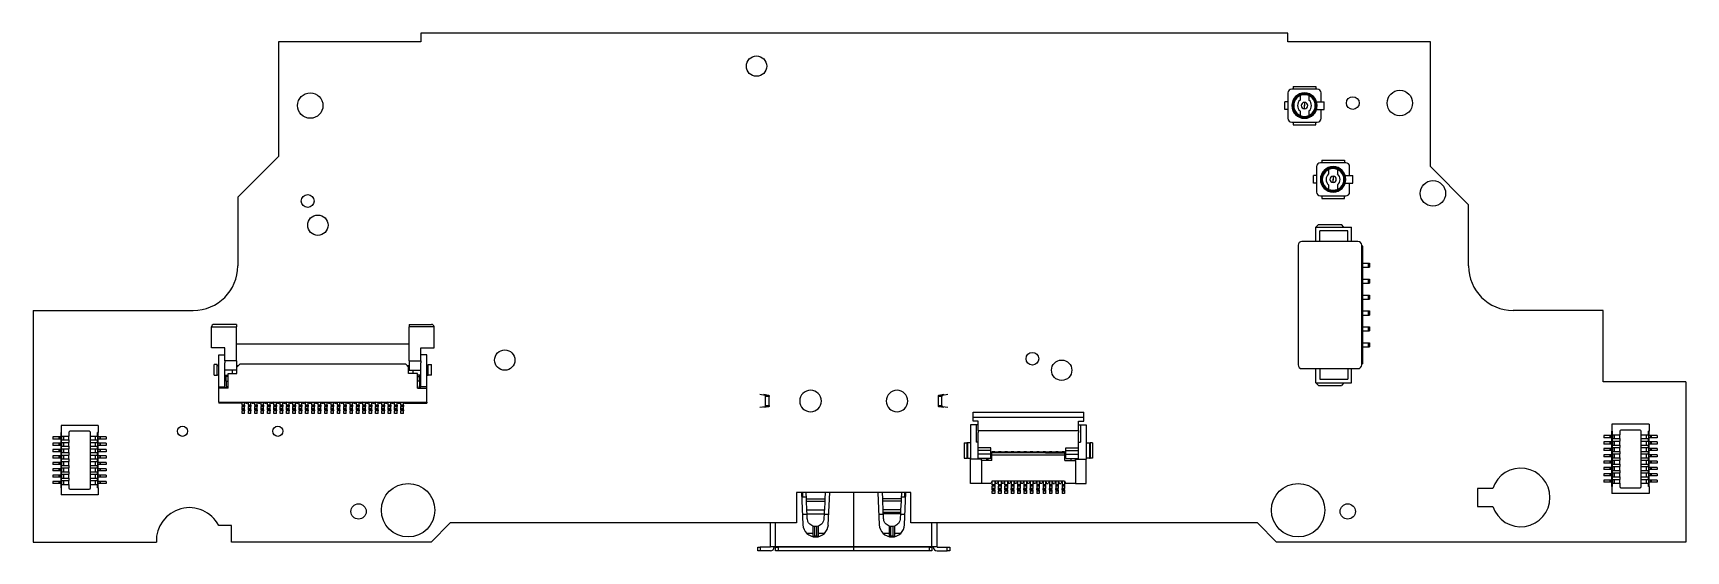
# Model space of a CAD drawing. Header units: millimetres. Extents: x -32 to 136, y -4 to 158.
# Drawn here: x 71.4 to 136.4, y 137.8 to 158.1 of the extents above.
import ezdxf

# ---------------------------------------------------------------- set-up
doc = ezdxf.new("R2010")
doc.units = ezdxf.units.MM

msp = doc.modelspace()

# ---------------------------------------------------------------- linework, layer by layer
at = {"color": 7, "linetype": 'Continuous', "lineweight": 25}
for p, q in [((86.641, 158.135), (86.641, 157.785)), ((120.741, 158.135), (86.641, 158.135)), ((120.741, 157.785), (120.741, 158.135)), ((81.041, 157.785), (81.041, 153.285)), ((86.641, 157.785), (81.041, 157.785)), ((126.341, 157.785), (120.741, 157.785)), ((126.341, 152.885), (126.341, 157.785)), ((120.941, 156.035), (121.841, 156.035)), ((120.941, 156.035), (120.941, 155.935)), ((121.841, 156.035), (121.841, 155.935)), ((120.616, 155.135), (120.616, 155.435)), ((120.741, 155.435), (120.616, 155.435)), ((120.741, 155.785), (120.741, 154.785)), ((121.891, 155.935), (120.891, 155.935)), ((121.216, 155.672), (121.216, 155.497)), ((121.391, 155.75), (121.391, 155.785)), ((121.391, 155.41), (121.391, 155.3)), ((121.566, 155.672), (121.566, 155.497)), ((121.868, 155.435), (122.041, 155.435)), ((122.041, 155.435), (122.041, 155.785)), ((122.041, 155.435), (122.166, 155.435)), ((122.166, 155.135), (122.166, 155.435)), ((120.741, 155.135), (120.616, 155.135)), ((121.216, 155.072), (121.216, 154.897)), ((121.391, 155.16), (121.391, 155.27)), ((121.391, 154.82), (121.391, 154.785)), ((121.566, 155.072), (121.566, 154.897)), ((121.868, 155.135), (122.041, 155.135)), ((122.041, 154.785), (122.041, 155.135)), ((122.041, 155.135), (122.166, 155.135)), ((120.891, 154.635), (121.891, 154.635)), ((120.941, 154.635), (120.941, 154.535)), ((120.941, 154.535), (121.841, 154.535)), ((121.841, 154.535), (121.841, 154.635)), ((81.041, 153.285), (79.441, 151.685)), ((121.866, 152.885), (121.866, 151.885)), ((123.016, 153.035), (122.016, 153.035)), ((122.066, 153.135), (122.066, 153.035)), ((122.066, 153.135), (122.966, 153.135)), ((122.341, 152.772), (122.341, 152.597)), ((122.516, 152.85), (122.516, 152.885)), ((122.691, 152.772), (122.691, 152.597)), ((122.966, 153.135), (122.966, 153.035)), ((123.166, 152.535), (123.166, 152.885)), ((127.841, 151.385), (126.341, 152.885)), ((121.741, 152.235), (121.741, 152.535)), ((121.866, 152.535), (121.741, 152.535)), ((121.866, 152.235), (121.741, 152.235)), ((122.341, 152.172), (122.341, 151.997)), ((122.516, 152.51), (122.516, 152.4)), ((122.516, 152.26), (122.516, 152.37)), ((122.691, 152.172), (122.691, 151.997)), ((122.993, 152.535), (123.166, 152.535)), ((122.993, 152.235), (123.166, 152.235)), ((123.166, 152.535), (123.291, 152.535)), ((123.166, 151.885), (123.166, 152.235)), ((123.166, 152.235), (123.291, 152.235)), ((123.291, 152.235), (123.291, 152.535)), ((79.441, 151.685), (79.441, 148.985)), ((122.016, 151.735), (123.016, 151.735)), ((122.066, 151.735), (122.066, 151.635)), ((122.066, 151.635), (122.966, 151.635)), ((122.516, 151.92), (122.516, 151.885)), ((122.966, 151.635), (122.966, 151.735)), ((127.841, 148.985), (127.841, 151.385)), ((121.841, 150.51), (121.941, 150.61)), ((121.841, 150.51), (123.241, 150.51)), ((121.841, 149.947), (121.841, 150.51)), ((121.941, 150.61), (122.841, 150.61)), ((123.091, 150.36), (121.991, 150.36)), ((121.991, 149.947), (121.991, 150.36)), ((122.941, 150.51), (122.841, 150.61)), ((123.091, 149.947), (123.091, 150.36)), ((123.241, 149.947), (123.241, 150.51)), ((121.141, 149.797), (121.141, 145.097)), ((123.491, 149.947), (121.291, 149.947)), ((123.641, 145.097), (123.641, 149.797)), ((123.691, 149.76), (123.641, 149.76)), ((123.691, 145.135), (123.691, 149.76)), ((123.691, 149.09), (123.891, 149.09)), ((123.691, 148.93), (123.891, 148.93)), ((123.891, 149.09), (123.891, 148.93)), ((123.891, 149.09), (123.941, 149.09)), ((123.891, 148.93), (123.941, 148.93)), ((123.941, 149.09), (123.941, 148.93)), ((123.691, 148.465), (123.891, 148.465)), ((123.691, 148.305), (123.891, 148.305)), ((123.891, 148.465), (123.891, 148.305)), ((123.891, 148.465), (123.941, 148.465)), ((123.891, 148.305), (123.941, 148.305)), ((123.941, 148.465), (123.941, 148.305)), ((123.691, 147.84), (123.891, 147.84)), ((123.691, 147.68), (123.891, 147.68)), ((123.891, 147.84), (123.891, 147.68)), ((123.891, 147.84), (123.941, 147.84)), ((123.891, 147.68), (123.941, 147.68)), ((123.941, 147.84), (123.941, 147.68)), ((71.391, 147.235), (71.391, 138.135)), ((71.391, 147.235), (77.691, 147.235)), ((123.691, 147.215), (123.891, 147.215)), ((123.691, 147.055), (123.891, 147.055)), ((123.891, 147.215), (123.891, 147.055)), ((123.891, 147.215), (123.941, 147.215)), ((123.891, 147.055), (123.941, 147.055)), ((123.941, 147.215), (123.941, 147.055)), ((133.141, 147.235), (129.591, 147.235)), ((133.141, 144.435), (133.141, 147.235)), ((78.409, 146.585), (79.391, 146.585)), ((78.409, 145.76), (78.409, 146.585)), ((79.391, 146.685), (78.509, 146.685)), ((79.391, 146.685), (79.391, 146.585)), ((79.391, 145.26), (79.391, 146.585)), ((86.176, 146.685), (87.059, 146.685)), ((86.176, 146.685), (86.176, 146.585)), ((87.159, 146.585), (86.176, 146.585)), ((86.176, 145.26), (86.176, 146.585)), ((87.159, 145.76), (87.159, 146.585)), ((123.691, 146.59), (123.891, 146.59)), ((123.691, 146.43), (123.891, 146.43)), ((123.891, 146.59), (123.891, 146.43)), ((123.891, 146.59), (123.941, 146.59)), ((123.891, 146.43), (123.941, 146.43)), ((123.941, 146.59), (123.941, 146.43)), ((78.934, 145.76), (78.409, 145.76)), ((78.934, 145.26), (78.934, 145.76)), ((79.391, 145.92), (86.176, 145.92)), ((86.634, 145.26), (86.634, 145.76)), ((86.634, 145.76), (87.159, 145.76)), ((123.691, 145.965), (123.891, 145.965)), ((123.691, 145.805), (123.891, 145.805)), ((123.891, 145.965), (123.891, 145.805)), ((123.891, 145.965), (123.941, 145.965)), ((123.891, 145.805), (123.941, 145.805)), ((123.941, 145.965), (123.941, 145.805)), ((78.634, 145.11), (78.509, 145.11)), ((78.509, 144.685), (78.509, 145.11)), ((78.634, 144.685), (78.634, 145.11)), ((78.684, 145.11), (78.684, 144.685)), ((78.696, 145.11), (78.684, 145.11)), ((78.696, 145.485), (78.934, 145.485)), ((78.696, 144.235), (78.696, 145.485)), ((79.391, 145.26), (78.934, 145.26)), ((78.934, 145.26), (78.934, 145.177)), ((78.934, 144.235), (78.934, 145.177)), ((79.391, 145.26), (79.391, 144.885)), ((79.391, 145.075), (79.474, 145.075)), ((79.409, 145.01), (79.534, 145.135)), ((79.409, 144.76), (79.409, 145.01)), ((79.534, 145.135), (86.034, 145.135)), ((86.159, 145.01), (86.034, 145.135)), ((86.094, 145.075), (86.176, 145.075)), ((86.159, 144.76), (86.159, 145.01)), ((86.176, 145.26), (86.634, 145.26)), ((86.176, 145.26), (86.176, 144.885)), ((86.871, 145.485), (86.634, 145.485)), ((86.634, 145.26), (86.634, 145.177)), ((86.634, 144.235), (86.634, 145.177)), ((86.871, 144.235), (86.871, 145.485)), ((86.871, 145.11), (86.884, 145.11)), ((86.884, 145.11), (86.884, 144.685)), ((86.934, 144.685), (86.934, 145.11)), ((86.934, 145.11), (87.059, 145.11)), ((87.059, 144.685), (87.059, 145.11)), ((123.691, 145.135), (123.641, 145.135)), ((78.509, 144.685), (78.634, 144.685)), ((78.684, 144.685), (78.634, 144.685)), ((78.684, 144.685), (78.696, 144.685)), ((79.391, 144.885), (78.934, 144.885)), ((79.059, 144.635), (78.984, 144.635)), ((78.984, 144.46), (78.984, 144.635)), ((78.984, 144.46), (79.059, 144.46)), ((78.984, 144.46), (78.984, 144.285)), ((79.059, 144.185), (79.059, 144.76)), ((79.059, 144.76), (79.409, 144.76)), ((79.234, 144.76), (79.234, 144.885)), ((79.409, 144.935), (79.391, 144.935)), ((79.391, 144.885), (79.409, 144.885)), ((86.176, 144.935), (86.159, 144.935)), ((86.159, 144.885), (86.176, 144.885)), ((86.509, 144.76), (86.159, 144.76)), ((86.176, 144.885), (86.634, 144.885)), ((86.334, 144.76), (86.334, 144.885)), ((86.509, 144.185), (86.509, 144.76)), ((86.509, 144.635), (86.584, 144.635)), ((86.584, 144.46), (86.509, 144.46)), ((86.584, 144.46), (86.584, 144.635)), ((86.584, 144.46), (86.584, 144.285)), ((86.884, 144.685), (86.871, 144.685)), ((86.884, 144.685), (86.934, 144.685)), ((87.059, 144.685), (86.934, 144.685)), ((121.291, 144.947), (123.491, 144.947)), ((121.841, 144.385), (121.841, 144.947)), ((121.841, 144.385), (123.241, 144.385)), ((121.841, 144.385), (121.941, 144.285)), ((121.991, 144.947), (121.991, 144.535)), ((121.991, 144.535), (123.091, 144.535)), ((122.941, 144.385), (122.841, 144.285)), ((123.091, 144.947), (123.091, 144.535)), ((123.241, 144.385), (123.241, 144.947)), ((136.391, 144.435), (133.141, 144.435)), ((136.391, 144.435), (136.391, 138.135)), ((78.696, 144.235), (78.934, 144.235)), ((78.696, 144.185), (78.696, 144.235)), ((79.059, 144.185), (78.696, 144.185)), ((78.696, 143.635), (78.696, 144.185)), ((78.934, 144.235), (78.984, 144.185)), ((78.934, 144.235), (78.934, 144.235)), ((78.984, 144.285), (79.009, 144.21)), ((79.009, 144.21), (79.009, 144.185)), ((86.509, 144.185), (86.871, 144.185)), ((86.584, 144.285), (86.559, 144.21)), ((86.559, 144.21), (86.559, 144.185)), ((86.634, 144.235), (86.584, 144.185)), ((86.871, 144.235), (86.634, 144.235)), ((86.634, 144.235), (86.634, 144.235)), ((86.871, 144.185), (86.871, 144.235)), ((86.871, 143.635), (86.871, 144.185)), ((99.966, 143.94), (100.18, 143.902)), ((100.13, 143.94), (100.318, 143.907)), ((100.18, 143.902), (100.318, 143.907)), ((100.336, 143.857), (100.198, 143.852)), ((100.198, 143.496), (100.198, 143.852)), ((100.336, 143.493), (100.336, 143.857)), ((107.133, 143.852), (106.995, 143.857)), ((106.995, 143.493), (106.995, 143.857)), ((107.014, 143.907), (107.202, 143.94)), ((107.014, 143.907), (107.151, 143.902)), ((107.133, 143.496), (107.133, 143.852)), ((107.151, 143.902), (107.365, 143.94)), ((121.941, 144.285), (122.841, 144.285)), ((78.696, 143.635), (86.871, 143.635)), ((78.696, 143.635), (78.696, 143.585)), ((79.559, 143.585), (78.696, 143.585)), ((79.604, 143.635), (79.559, 143.585)), ((79.609, 143.51), (79.609, 143.635)), ((79.709, 143.51), (79.609, 143.51)), ((79.609, 143.51), (79.609, 143.46)), ((79.709, 143.46), (79.609, 143.46)), ((79.609, 143.385), (79.609, 143.46)), ((79.709, 143.385), (79.609, 143.385)), ((79.609, 143.335), (79.609, 143.385)), ((79.709, 143.335), (79.609, 143.335)), ((79.609, 143.335), (79.609, 143.285)), ((79.709, 143.285), (79.609, 143.285)), ((79.609, 143.185), (79.609, 143.285)), ((79.709, 143.185), (79.609, 143.185)), ((79.709, 143.51), (79.709, 143.635)), ((79.709, 143.51), (79.709, 143.46)), ((79.709, 143.385), (79.709, 143.46)), ((79.709, 143.335), (79.709, 143.385)), ((79.709, 143.335), (79.709, 143.285)), ((79.709, 143.185), (79.709, 143.285)), ((79.714, 143.635), (79.759, 143.585)), ((79.759, 143.585), (79.809, 143.585)), ((79.854, 143.635), (79.809, 143.585)), ((79.859, 143.51), (79.859, 143.635)), ((79.959, 143.51), (79.859, 143.51)), ((79.859, 143.51), (79.859, 143.46)), ((79.959, 143.46), (79.859, 143.46)), ((79.859, 143.385), (79.859, 143.46)), ((79.959, 143.385), (79.859, 143.385)), ((79.859, 143.335), (79.859, 143.385)), ((79.959, 143.335), (79.859, 143.335)), ((79.859, 143.335), (79.859, 143.285)), ((79.959, 143.285), (79.859, 143.285)), ((79.859, 143.185), (79.859, 143.285)), ((79.959, 143.185), (79.859, 143.185)), ((79.959, 143.51), (79.959, 143.635)), ((79.959, 143.51), (79.959, 143.46)), ((79.959, 143.385), (79.959, 143.46)), ((79.959, 143.335), (79.959, 143.385)), ((79.959, 143.335), (79.959, 143.285)), ((79.959, 143.185), (79.959, 143.285)), ((79.964, 143.635), (80.009, 143.585)), ((80.009, 143.585), (80.059, 143.585)), ((80.104, 143.635), (80.059, 143.585)), ((80.109, 143.51), (80.109, 143.635)), ((80.209, 143.51), (80.109, 143.51)), ((80.109, 143.51), (80.109, 143.46)), ((80.209, 143.46), (80.109, 143.46)), ((80.109, 143.385), (80.109, 143.46)), ((80.209, 143.385), (80.109, 143.385)), ((80.109, 143.335), (80.109, 143.385)), ((80.209, 143.335), (80.109, 143.335)), ((80.109, 143.335), (80.109, 143.285)), ((80.209, 143.285), (80.109, 143.285)), ((80.109, 143.185), (80.109, 143.285)), ((80.209, 143.185), (80.109, 143.185)), ((80.209, 143.51), (80.209, 143.635)), ((80.209, 143.51), (80.209, 143.46)), ((80.209, 143.385), (80.209, 143.46)), ((80.209, 143.335), (80.209, 143.385)), ((80.209, 143.335), (80.209, 143.285)), ((80.209, 143.185), (80.209, 143.285)), ((80.214, 143.635), (80.259, 143.585)), ((80.259, 143.585), (80.309, 143.585)), ((80.354, 143.635), (80.309, 143.585)), ((80.359, 143.51), (80.359, 143.635)), ((80.459, 143.51), (80.359, 143.51)), ((80.359, 143.51), (80.359, 143.46)), ((80.459, 143.46), (80.359, 143.46)), ((80.359, 143.385), (80.359, 143.46)), ((80.459, 143.385), (80.359, 143.385)), ((80.359, 143.335), (80.359, 143.385)), ((80.459, 143.335), (80.359, 143.335)), ((80.359, 143.335), (80.359, 143.285)), ((80.459, 143.285), (80.359, 143.285)), ((80.359, 143.185), (80.359, 143.285)), ((80.459, 143.185), (80.359, 143.185)), ((80.459, 143.51), (80.459, 143.635)), ((80.459, 143.51), (80.459, 143.46)), ((80.459, 143.385), (80.459, 143.46)), ((80.459, 143.335), (80.459, 143.385)), ((80.459, 143.335), (80.459, 143.285)), ((80.459, 143.185), (80.459, 143.285)), ((80.464, 143.635), (80.509, 143.585)), ((80.509, 143.585), (80.559, 143.585)), ((80.604, 143.635), (80.559, 143.585)), ((80.609, 143.51), (80.609, 143.635)), ((80.709, 143.51), (80.609, 143.51)), ((80.609, 143.51), (80.609, 143.46)), ((80.709, 143.46), (80.609, 143.46)), ((80.609, 143.385), (80.609, 143.46)), ((80.709, 143.385), (80.609, 143.385)), ((80.609, 143.335), (80.609, 143.385)), ((80.709, 143.335), (80.609, 143.335)), ((80.609, 143.335), (80.609, 143.285)), ((80.709, 143.285), (80.609, 143.285)), ((80.609, 143.185), (80.609, 143.285)), ((80.709, 143.185), (80.609, 143.185)), ((80.709, 143.51), (80.709, 143.635)), ((80.709, 143.51), (80.709, 143.46)), ((80.709, 143.385), (80.709, 143.46)), ((80.709, 143.335), (80.709, 143.385)), ((80.709, 143.335), (80.709, 143.285)), ((80.709, 143.185), (80.709, 143.285)), ((80.714, 143.635), (80.759, 143.585)), ((80.759, 143.585), (80.809, 143.585)), ((80.854, 143.635), (80.809, 143.585)), ((80.859, 143.51), (80.859, 143.635)), ((80.959, 143.51), (80.859, 143.51)), ((80.859, 143.51), (80.859, 143.46)), ((80.959, 143.46), (80.859, 143.46)), ((80.859, 143.385), (80.859, 143.46)), ((80.959, 143.385), (80.859, 143.385)), ((80.859, 143.335), (80.859, 143.385)), ((80.959, 143.335), (80.859, 143.335)), ((80.859, 143.335), (80.859, 143.285)), ((80.959, 143.285), (80.859, 143.285)), ((80.859, 143.185), (80.859, 143.285)), ((80.959, 143.185), (80.859, 143.185)), ((80.959, 143.51), (80.959, 143.635)), ((80.959, 143.51), (80.959, 143.46)), ((80.959, 143.385), (80.959, 143.46)), ((80.959, 143.335), (80.959, 143.385)), ((80.959, 143.335), (80.959, 143.285)), ((80.959, 143.185), (80.959, 143.285)), ((80.964, 143.635), (81.009, 143.585)), ((81.009, 143.585), (81.059, 143.585)), ((81.104, 143.635), (81.059, 143.585)), ((81.109, 143.51), (81.109, 143.635)), ((81.209, 143.51), (81.109, 143.51)), ((81.109, 143.51), (81.109, 143.46)), ((81.209, 143.46), (81.109, 143.46)), ((81.109, 143.385), (81.109, 143.46)), ((81.209, 143.385), (81.109, 143.385)), ((81.109, 143.335), (81.109, 143.385)), ((81.209, 143.335), (81.109, 143.335)), ((81.109, 143.335), (81.109, 143.285)), ((81.209, 143.285), (81.109, 143.285)), ((81.109, 143.185), (81.109, 143.285)), ((81.209, 143.185), (81.109, 143.185)), ((81.209, 143.51), (81.209, 143.635)), ((81.209, 143.51), (81.209, 143.46)), ((81.209, 143.385), (81.209, 143.46)), ((81.209, 143.335), (81.209, 143.385)), ((81.209, 143.335), (81.209, 143.285)), ((81.209, 143.185), (81.209, 143.285)), ((81.214, 143.635), (81.259, 143.585)), ((81.259, 143.585), (81.309, 143.585)), ((81.354, 143.635), (81.309, 143.585)), ((81.359, 143.51), (81.359, 143.635)), ((81.459, 143.51), (81.359, 143.51)), ((81.359, 143.51), (81.359, 143.46)), ((81.459, 143.46), (81.359, 143.46)), ((81.359, 143.385), (81.359, 143.46)), ((81.459, 143.385), (81.359, 143.385)), ((81.359, 143.335), (81.359, 143.385)), ((81.459, 143.335), (81.359, 143.335)), ((81.359, 143.335), (81.359, 143.285)), ((81.459, 143.285), (81.359, 143.285)), ((81.359, 143.185), (81.359, 143.285)), ((81.459, 143.185), (81.359, 143.185)), ((81.459, 143.51), (81.459, 143.635)), ((81.459, 143.51), (81.459, 143.46)), ((81.459, 143.385), (81.459, 143.46)), ((81.459, 143.335), (81.459, 143.385)), ((81.459, 143.335), (81.459, 143.285)), ((81.459, 143.185), (81.459, 143.285)), ((81.464, 143.635), (81.509, 143.585)), ((81.509, 143.585), (81.559, 143.585)), ((81.604, 143.635), (81.559, 143.585)), ((81.609, 143.51), (81.609, 143.635)), ((81.709, 143.51), (81.609, 143.51)), ((81.609, 143.51), (81.609, 143.46)), ((81.709, 143.46), (81.609, 143.46)), ((81.609, 143.385), (81.609, 143.46)), ((81.709, 143.385), (81.609, 143.385)), ((81.609, 143.335), (81.609, 143.385)), ((81.709, 143.335), (81.609, 143.335)), ((81.609, 143.335), (81.609, 143.285)), ((81.709, 143.285), (81.609, 143.285)), ((81.609, 143.185), (81.609, 143.285)), ((81.709, 143.185), (81.609, 143.185)), ((81.709, 143.51), (81.709, 143.635)), ((81.709, 143.51), (81.709, 143.46)), ((81.709, 143.385), (81.709, 143.46)), ((81.709, 143.335), (81.709, 143.385)), ((81.709, 143.335), (81.709, 143.285)), ((81.709, 143.185), (81.709, 143.285)), ((81.714, 143.635), (81.759, 143.585)), ((81.759, 143.585), (81.809, 143.585)), ((81.854, 143.635), (81.809, 143.585)), ((81.859, 143.51), (81.859, 143.635)), ((81.959, 143.51), (81.859, 143.51)), ((81.859, 143.51), (81.859, 143.46)), ((81.959, 143.46), (81.859, 143.46)), ((81.859, 143.385), (81.859, 143.46)), ((81.959, 143.385), (81.859, 143.385)), ((81.859, 143.335), (81.859, 143.385)), ((81.959, 143.335), (81.859, 143.335)), ((81.859, 143.335), (81.859, 143.285)), ((81.959, 143.285), (81.859, 143.285)), ((81.859, 143.185), (81.859, 143.285)), ((81.959, 143.185), (81.859, 143.185)), ((81.959, 143.51), (81.959, 143.635)), ((81.959, 143.51), (81.959, 143.46)), ((81.959, 143.385), (81.959, 143.46)), ((81.959, 143.335), (81.959, 143.385)), ((81.959, 143.335), (81.959, 143.285)), ((81.959, 143.185), (81.959, 143.285)), ((81.964, 143.635), (82.009, 143.585)), ((82.009, 143.585), (82.059, 143.585)), ((82.104, 143.635), (82.059, 143.585)), ((82.109, 143.51), (82.109, 143.635)), ((82.209, 143.51), (82.109, 143.51)), ((82.109, 143.51), (82.109, 143.46)), ((82.209, 143.46), (82.109, 143.46)), ((82.109, 143.385), (82.109, 143.46)), ((82.209, 143.385), (82.109, 143.385)), ((82.109, 143.335), (82.109, 143.385)), ((82.209, 143.335), (82.109, 143.335)), ((82.109, 143.335), (82.109, 143.285)), ((82.209, 143.285), (82.109, 143.285)), ((82.109, 143.185), (82.109, 143.285)), ((82.209, 143.185), (82.109, 143.185)), ((82.209, 143.51), (82.209, 143.635)), ((82.209, 143.51), (82.209, 143.46)), ((82.209, 143.385), (82.209, 143.46)), ((82.209, 143.335), (82.209, 143.385)), ((82.209, 143.335), (82.209, 143.285)), ((82.209, 143.185), (82.209, 143.285)), ((82.214, 143.635), (82.259, 143.585)), ((82.259, 143.585), (82.309, 143.585)), ((82.354, 143.635), (82.309, 143.585)), ((82.359, 143.51), (82.359, 143.635)), ((82.459, 143.51), (82.359, 143.51)), ((82.359, 143.51), (82.359, 143.46)), ((82.459, 143.46), (82.359, 143.46)), ((82.359, 143.385), (82.359, 143.46)), ((82.459, 143.385), (82.359, 143.385)), ((82.359, 143.335), (82.359, 143.385)), ((82.459, 143.335), (82.359, 143.335)), ((82.359, 143.335), (82.359, 143.285)), ((82.459, 143.285), (82.359, 143.285)), ((82.359, 143.185), (82.359, 143.285)), ((82.459, 143.185), (82.359, 143.185)), ((82.459, 143.51), (82.459, 143.635)), ((82.459, 143.51), (82.459, 143.46)), ((82.459, 143.385), (82.459, 143.46)), ((82.459, 143.335), (82.459, 143.385)), ((82.459, 143.335), (82.459, 143.285)), ((82.459, 143.185), (82.459, 143.285)), ((82.464, 143.635), (82.509, 143.585)), ((82.509, 143.585), (82.559, 143.585)), ((82.604, 143.635), (82.559, 143.585)), ((82.609, 143.51), (82.609, 143.635)), ((82.709, 143.51), (82.609, 143.51)), ((82.609, 143.51), (82.609, 143.46)), ((82.709, 143.46), (82.609, 143.46)), ((82.609, 143.385), (82.609, 143.46)), ((82.709, 143.385), (82.609, 143.385)), ((82.609, 143.335), (82.609, 143.385)), ((82.709, 143.335), (82.609, 143.335)), ((82.609, 143.335), (82.609, 143.285)), ((82.709, 143.285), (82.609, 143.285)), ((82.609, 143.185), (82.609, 143.285)), ((82.709, 143.185), (82.609, 143.185)), ((82.709, 143.51), (82.709, 143.635)), ((82.709, 143.51), (82.709, 143.46)), ((82.709, 143.385), (82.709, 143.46)), ((82.709, 143.335), (82.709, 143.385)), ((82.709, 143.335), (82.709, 143.285)), ((82.709, 143.185), (82.709, 143.285)), ((82.714, 143.635), (82.759, 143.585)), ((82.759, 143.585), (82.809, 143.585)), ((82.854, 143.635), (82.809, 143.585)), ((82.859, 143.51), (82.859, 143.635)), ((82.959, 143.51), (82.859, 143.51)), ((82.859, 143.51), (82.859, 143.46)), ((82.959, 143.46), (82.859, 143.46)), ((82.859, 143.385), (82.859, 143.46)), ((82.959, 143.385), (82.859, 143.385)), ((82.859, 143.335), (82.859, 143.385)), ((82.959, 143.335), (82.859, 143.335)), ((82.859, 143.335), (82.859, 143.285)), ((82.959, 143.285), (82.859, 143.285)), ((82.859, 143.185), (82.859, 143.285)), ((82.959, 143.185), (82.859, 143.185)), ((82.959, 143.51), (82.959, 143.635)), ((82.959, 143.51), (82.959, 143.46)), ((82.959, 143.385), (82.959, 143.46)), ((82.959, 143.335), (82.959, 143.385)), ((82.959, 143.335), (82.959, 143.285)), ((82.959, 143.185), (82.959, 143.285)), ((82.964, 143.635), (83.009, 143.585)), ((83.009, 143.585), (83.059, 143.585)), ((83.104, 143.635), (83.059, 143.585)), ((83.109, 143.51), (83.109, 143.635)), ((83.209, 143.51), (83.109, 143.51)), ((83.109, 143.51), (83.109, 143.46)), ((83.209, 143.46), (83.109, 143.46)), ((83.109, 143.385), (83.109, 143.46)), ((83.209, 143.385), (83.109, 143.385)), ((83.109, 143.335), (83.109, 143.385)), ((83.209, 143.335), (83.109, 143.335)), ((83.109, 143.335), (83.109, 143.285)), ((83.209, 143.285), (83.109, 143.285)), ((83.109, 143.185), (83.109, 143.285)), ((83.209, 143.185), (83.109, 143.185)), ((83.209, 143.51), (83.209, 143.635)), ((83.209, 143.51), (83.209, 143.46)), ((83.209, 143.385), (83.209, 143.46)), ((83.209, 143.335), (83.209, 143.385)), ((83.209, 143.335), (83.209, 143.285)), ((83.209, 143.185), (83.209, 143.285)), ((83.214, 143.635), (83.259, 143.585)), ((83.259, 143.585), (83.309, 143.585)), ((83.354, 143.635), (83.309, 143.585)), ((83.359, 143.51), (83.359, 143.635)), ((83.459, 143.51), (83.359, 143.51)), ((83.359, 143.51), (83.359, 143.46)), ((83.459, 143.46), (83.359, 143.46)), ((83.359, 143.385), (83.359, 143.46)), ((83.459, 143.385), (83.359, 143.385)), ((83.359, 143.335), (83.359, 143.385)), ((83.459, 143.335), (83.359, 143.335)), ((83.359, 143.335), (83.359, 143.285)), ((83.459, 143.285), (83.359, 143.285)), ((83.359, 143.185), (83.359, 143.285)), ((83.459, 143.185), (83.359, 143.185)), ((83.459, 143.51), (83.459, 143.635)), ((83.459, 143.51), (83.459, 143.46)), ((83.459, 143.385), (83.459, 143.46)), ((83.459, 143.335), (83.459, 143.385)), ((83.459, 143.335), (83.459, 143.285)), ((83.459, 143.185), (83.459, 143.285)), ((83.464, 143.635), (83.509, 143.585)), ((83.509, 143.585), (83.559, 143.585)), ((83.604, 143.635), (83.559, 143.585)), ((83.609, 143.51), (83.609, 143.635)), ((83.709, 143.51), (83.609, 143.51)), ((83.609, 143.51), (83.609, 143.46)), ((83.709, 143.46), (83.609, 143.46)), ((83.609, 143.385), (83.609, 143.46)), ((83.709, 143.385), (83.609, 143.385)), ((83.609, 143.335), (83.609, 143.385)), ((83.709, 143.335), (83.609, 143.335)), ((83.609, 143.335), (83.609, 143.285)), ((83.709, 143.285), (83.609, 143.285)), ((83.609, 143.185), (83.609, 143.285)), ((83.709, 143.185), (83.609, 143.185)), ((83.709, 143.51), (83.709, 143.635)), ((83.709, 143.51), (83.709, 143.46)), ((83.709, 143.385), (83.709, 143.46)), ((83.709, 143.335), (83.709, 143.385)), ((83.709, 143.335), (83.709, 143.285)), ((83.709, 143.185), (83.709, 143.285)), ((83.714, 143.635), (83.759, 143.585)), ((83.759, 143.585), (83.809, 143.585)), ((83.854, 143.635), (83.809, 143.585)), ((83.859, 143.51), (83.859, 143.635)), ((83.959, 143.51), (83.859, 143.51)), ((83.859, 143.51), (83.859, 143.46)), ((83.959, 143.46), (83.859, 143.46)), ((83.859, 143.385), (83.859, 143.46)), ((83.959, 143.385), (83.859, 143.385)), ((83.859, 143.335), (83.859, 143.385)), ((83.959, 143.335), (83.859, 143.335)), ((83.859, 143.335), (83.859, 143.285)), ((83.959, 143.285), (83.859, 143.285)), ((83.859, 143.185), (83.859, 143.285)), ((83.959, 143.185), (83.859, 143.185)), ((83.959, 143.51), (83.959, 143.635)), ((83.959, 143.51), (83.959, 143.46)), ((83.959, 143.385), (83.959, 143.46)), ((83.959, 143.335), (83.959, 143.385)), ((83.959, 143.335), (83.959, 143.285)), ((83.959, 143.185), (83.959, 143.285)), ((83.964, 143.635), (84.009, 143.585)), ((84.009, 143.585), (84.059, 143.585)), ((84.104, 143.635), (84.059, 143.585)), ((84.109, 143.51), (84.109, 143.635)), ((84.209, 143.51), (84.109, 143.51)), ((84.109, 143.51), (84.109, 143.46)), ((84.209, 143.46), (84.109, 143.46)), ((84.109, 143.385), (84.109, 143.46)), ((84.209, 143.385), (84.109, 143.385)), ((84.109, 143.335), (84.109, 143.385)), ((84.209, 143.335), (84.109, 143.335)), ((84.109, 143.335), (84.109, 143.285)), ((84.209, 143.285), (84.109, 143.285)), ((84.109, 143.185), (84.109, 143.285)), ((84.209, 143.185), (84.109, 143.185)), ((84.209, 143.51), (84.209, 143.635)), ((84.209, 143.51), (84.209, 143.46)), ((84.209, 143.385), (84.209, 143.46)), ((84.209, 143.335), (84.209, 143.385)), ((84.209, 143.335), (84.209, 143.285)), ((84.209, 143.185), (84.209, 143.285)), ((84.214, 143.635), (84.259, 143.585)), ((84.259, 143.585), (84.309, 143.585)), ((84.354, 143.635), (84.309, 143.585)), ((84.359, 143.51), (84.359, 143.635)), ((84.459, 143.51), (84.359, 143.51)), ((84.359, 143.51), (84.359, 143.46)), ((84.459, 143.46), (84.359, 143.46)), ((84.359, 143.385), (84.359, 143.46)), ((84.459, 143.385), (84.359, 143.385)), ((84.359, 143.335), (84.359, 143.385)), ((84.459, 143.335), (84.359, 143.335)), ((84.359, 143.335), (84.359, 143.285)), ((84.459, 143.285), (84.359, 143.285)), ((84.359, 143.185), (84.359, 143.285)), ((84.459, 143.185), (84.359, 143.185)), ((84.459, 143.51), (84.459, 143.635)), ((84.459, 143.51), (84.459, 143.46)), ((84.459, 143.385), (84.459, 143.46)), ((84.459, 143.335), (84.459, 143.385)), ((84.459, 143.335), (84.459, 143.285)), ((84.459, 143.185), (84.459, 143.285)), ((84.464, 143.635), (84.509, 143.585)), ((84.509, 143.585), (84.559, 143.585)), ((84.604, 143.635), (84.559, 143.585)), ((84.609, 143.51), (84.609, 143.635)), ((84.709, 143.51), (84.609, 143.51)), ((84.609, 143.51), (84.609, 143.46)), ((84.709, 143.46), (84.609, 143.46)), ((84.609, 143.385), (84.609, 143.46)), ((84.709, 143.385), (84.609, 143.385)), ((84.609, 143.335), (84.609, 143.385)), ((84.709, 143.335), (84.609, 143.335)), ((84.609, 143.335), (84.609, 143.285)), ((84.709, 143.285), (84.609, 143.285)), ((84.609, 143.185), (84.609, 143.285)), ((84.709, 143.185), (84.609, 143.185)), ((84.709, 143.51), (84.709, 143.635)), ((84.709, 143.51), (84.709, 143.46)), ((84.709, 143.385), (84.709, 143.46)), ((84.709, 143.335), (84.709, 143.385)), ((84.709, 143.335), (84.709, 143.285)), ((84.709, 143.185), (84.709, 143.285)), ((84.714, 143.635), (84.759, 143.585)), ((84.759, 143.585), (84.809, 143.585)), ((84.854, 143.635), (84.809, 143.585)), ((84.859, 143.51), (84.859, 143.635)), ((84.959, 143.51), (84.859, 143.51)), ((84.859, 143.51), (84.859, 143.46)), ((84.959, 143.46), (84.859, 143.46)), ((84.859, 143.385), (84.859, 143.46)), ((84.959, 143.385), (84.859, 143.385)), ((84.859, 143.335), (84.859, 143.385)), ((84.959, 143.335), (84.859, 143.335)), ((84.859, 143.335), (84.859, 143.285)), ((84.959, 143.285), (84.859, 143.285)), ((84.859, 143.185), (84.859, 143.285)), ((84.959, 143.185), (84.859, 143.185)), ((84.959, 143.51), (84.959, 143.635)), ((84.959, 143.51), (84.959, 143.46)), ((84.959, 143.385), (84.959, 143.46)), ((84.959, 143.335), (84.959, 143.385)), ((84.959, 143.335), (84.959, 143.285)), ((84.959, 143.185), (84.959, 143.285)), ((84.964, 143.635), (85.009, 143.585)), ((85.009, 143.585), (85.059, 143.585)), ((85.104, 143.635), (85.059, 143.585)), ((85.109, 143.51), (85.109, 143.635)), ((85.209, 143.51), (85.109, 143.51)), ((85.109, 143.51), (85.109, 143.46)), ((85.209, 143.46), (85.109, 143.46)), ((85.109, 143.385), (85.109, 143.46)), ((85.209, 143.385), (85.109, 143.385)), ((85.109, 143.335), (85.109, 143.385)), ((85.209, 143.335), (85.109, 143.335)), ((85.109, 143.335), (85.109, 143.285)), ((85.209, 143.285), (85.109, 143.285)), ((85.109, 143.185), (85.109, 143.285)), ((85.209, 143.185), (85.109, 143.185)), ((85.209, 143.51), (85.209, 143.635)), ((85.209, 143.51), (85.209, 143.46)), ((85.209, 143.385), (85.209, 143.46)), ((85.209, 143.335), (85.209, 143.385)), ((85.209, 143.335), (85.209, 143.285)), ((85.209, 143.185), (85.209, 143.285)), ((85.214, 143.635), (85.259, 143.585)), ((85.259, 143.585), (85.309, 143.585)), ((85.354, 143.635), (85.309, 143.585)), ((85.359, 143.51), (85.359, 143.635)), ((85.459, 143.51), (85.359, 143.51)), ((85.359, 143.51), (85.359, 143.46)), ((85.459, 143.46), (85.359, 143.46)), ((85.359, 143.385), (85.359, 143.46)), ((85.459, 143.385), (85.359, 143.385)), ((85.359, 143.335), (85.359, 143.385)), ((85.459, 143.335), (85.359, 143.335)), ((85.359, 143.335), (85.359, 143.285)), ((85.459, 143.285), (85.359, 143.285)), ((85.359, 143.185), (85.359, 143.285)), ((85.459, 143.185), (85.359, 143.185)), ((85.459, 143.51), (85.459, 143.635)), ((85.459, 143.51), (85.459, 143.46)), ((85.459, 143.385), (85.459, 143.46)), ((85.459, 143.335), (85.459, 143.385)), ((85.459, 143.335), (85.459, 143.285)), ((85.459, 143.185), (85.459, 143.285)), ((85.464, 143.635), (85.509, 143.585)), ((85.509, 143.585), (85.559, 143.585)), ((85.604, 143.635), (85.559, 143.585)), ((85.609, 143.51), (85.609, 143.635)), ((85.709, 143.51), (85.609, 143.51)), ((85.609, 143.51), (85.609, 143.46)), ((85.709, 143.46), (85.609, 143.46)), ((85.609, 143.385), (85.609, 143.46)), ((85.709, 143.385), (85.609, 143.385)), ((85.609, 143.335), (85.609, 143.385)), ((85.709, 143.335), (85.609, 143.335)), ((85.609, 143.335), (85.609, 143.285)), ((85.709, 143.285), (85.609, 143.285)), ((85.609, 143.185), (85.609, 143.285)), ((85.709, 143.185), (85.609, 143.185)), ((85.709, 143.51), (85.709, 143.635)), ((85.709, 143.51), (85.709, 143.46)), ((85.709, 143.385), (85.709, 143.46)), ((85.709, 143.335), (85.709, 143.385)), ((85.709, 143.335), (85.709, 143.285)), ((85.709, 143.185), (85.709, 143.285)), ((85.714, 143.635), (85.759, 143.585)), ((85.759, 143.585), (85.809, 143.585)), ((85.854, 143.635), (85.809, 143.585)), ((85.859, 143.51), (85.859, 143.635)), ((85.959, 143.51), (85.859, 143.51)), ((85.859, 143.51), (85.859, 143.46)), ((85.959, 143.46), (85.859, 143.46)), ((85.859, 143.385), (85.859, 143.46)), ((85.959, 143.385), (85.859, 143.385)), ((85.859, 143.335), (85.859, 143.385)), ((85.959, 143.335), (85.859, 143.335)), ((85.859, 143.335), (85.859, 143.285)), ((85.959, 143.285), (85.859, 143.285)), ((85.859, 143.185), (85.859, 143.285)), ((85.959, 143.185), (85.859, 143.185)), ((85.959, 143.51), (85.959, 143.635)), ((85.959, 143.51), (85.959, 143.46)), ((85.959, 143.385), (85.959, 143.46)), ((85.959, 143.335), (85.959, 143.385)), ((85.959, 143.335), (85.959, 143.285)), ((85.959, 143.185), (85.959, 143.285)), ((85.964, 143.635), (86.009, 143.585)), ((86.009, 143.585), (86.871, 143.585)), ((86.871, 143.635), (86.871, 143.585)), ((100.179, 143.446), (99.966, 143.417)), ((100.317, 143.443), (100.13, 143.417)), ((100.317, 143.443), (100.179, 143.446)), ((100.198, 143.496), (100.336, 143.493)), ((106.995, 143.493), (107.133, 143.496)), ((107.152, 143.446), (107.014, 143.443)), ((107.202, 143.417), (107.014, 143.443)), ((107.365, 143.417), (107.152, 143.446)), ((108.359, 143.235), (112.709, 143.235)), ((108.359, 143.035), (108.359, 143.235)), ((108.359, 143.035), (112.709, 143.035)), ((108.359, 142.885), (108.359, 143.035)), ((112.709, 143.035), (112.709, 143.235)), ((112.709, 142.885), (112.709, 143.035)), ((72.491, 142.71), (72.491, 142.435)), ((73.951, 142.71), (72.491, 142.71)), ((72.516, 142.435), (72.491, 142.435)), ((72.491, 140.26), (72.491, 142.435)), ((72.516, 142.297), (72.516, 142.435)), ((72.796, 142.435), (72.796, 142.297)), ((73.596, 142.485), (72.846, 142.485)), ((73.646, 142.297), (73.646, 142.435)), ((73.951, 142.435), (73.926, 142.435)), ((73.926, 142.297), (73.926, 142.435)), ((73.951, 142.71), (73.951, 142.435)), ((73.951, 140.26), (73.951, 142.435)), ((108.259, 142.735), (108.259, 141.385)), ((108.484, 142.735), (108.259, 142.735)), ((108.559, 142.885), (108.359, 142.885)), ((108.484, 142.735), (108.484, 142.06)), ((108.559, 142.735), (108.484, 142.735)), ((108.559, 142.52), (108.559, 142.885)), ((108.559, 142.52), (112.509, 142.52)), ((108.559, 142.52), (108.559, 142.442)), ((108.559, 142.06), (108.559, 142.442)), ((112.509, 142.885), (112.709, 142.885)), ((112.509, 142.52), (112.509, 142.885)), ((112.509, 142.735), (112.584, 142.735)), ((112.509, 142.52), (112.509, 142.442)), ((112.509, 142.06), (112.509, 142.442)), ((112.584, 142.735), (112.584, 142.06)), ((112.584, 142.735), (112.809, 142.735)), ((112.809, 142.735), (112.809, 141.385)), ((133.481, 142.76), (133.481, 142.485)), ((134.941, 142.76), (133.481, 142.76)), ((133.506, 142.485), (133.481, 142.485)), ((133.481, 140.31), (133.481, 142.485)), ((133.506, 142.347), (133.506, 142.485)), ((133.786, 142.485), (133.786, 142.347)), ((134.586, 142.535), (133.836, 142.535)), ((134.636, 142.347), (134.636, 142.485)), ((134.941, 142.485), (134.916, 142.485)), ((134.916, 142.347), (134.916, 142.485)), ((134.941, 142.76), (134.941, 142.485)), ((134.941, 140.31), (134.941, 142.485)), ((72.171, 142.265), (72.171, 142.18)), ((72.411, 142.265), (72.171, 142.265)), ((72.411, 142.18), (72.171, 142.18)), ((72.171, 142.015), (72.171, 141.93)), ((72.411, 142.015), (72.171, 142.015)), ((72.411, 141.93), (72.171, 141.93)), ((72.171, 141.765), (72.171, 141.68)), ((72.411, 141.765), (72.171, 141.765)), ((72.411, 142.265), (72.411, 142.18)), ((72.431, 142.265), (72.411, 142.265)), ((72.431, 142.18), (72.411, 142.18)), ((72.411, 142.015), (72.411, 141.93)), ((72.431, 142.015), (72.411, 142.015)), ((72.431, 141.93), (72.411, 141.93)), ((72.411, 141.765), (72.411, 141.68)), ((72.431, 141.765), (72.411, 141.765)), ((72.491, 142.265), (72.431, 142.265)), ((72.431, 142.265), (72.431, 142.18)), ((72.491, 142.18), (72.431, 142.18)), ((72.431, 142.015), (72.431, 141.93)), ((72.491, 142.015), (72.431, 142.015)), ((72.491, 141.93), (72.431, 141.93)), ((72.491, 141.765), (72.431, 141.765)), ((72.431, 141.765), (72.431, 141.68)), ((72.516, 142.297), (72.796, 142.297)), ((72.516, 142.297), (72.516, 142.147)), ((72.516, 142.147), (72.796, 142.147)), ((72.516, 142.047), (72.516, 142.147)), ((72.516, 142.047), (72.796, 142.047)), ((72.516, 142.047), (72.516, 141.897)), ((72.516, 141.897), (72.796, 141.897)), ((72.516, 141.797), (72.516, 141.897)), ((72.516, 141.797), (72.796, 141.797)), ((72.516, 141.797), (72.516, 141.647)), ((72.596, 142.147), (72.596, 142.297)), ((72.596, 141.897), (72.596, 142.047)), ((72.596, 141.647), (72.596, 141.797)), ((72.796, 142.147), (72.796, 142.297)), ((72.796, 142.147), (72.796, 142.047)), ((72.796, 141.897), (72.796, 142.047)), ((72.796, 141.897), (72.796, 141.797)), ((72.796, 141.647), (72.796, 141.797)), ((73.646, 142.297), (73.926, 142.297)), ((73.646, 142.147), (73.646, 142.297)), ((73.646, 142.147), (73.926, 142.147)), ((73.646, 142.047), (73.646, 142.147)), ((73.646, 142.047), (73.926, 142.047)), ((73.646, 141.897), (73.646, 142.047)), ((73.646, 141.897), (73.926, 141.897)), ((73.646, 141.797), (73.646, 141.897)), ((73.646, 141.797), (73.926, 141.797)), ((73.646, 141.647), (73.646, 141.797)), ((73.846, 142.147), (73.846, 142.297)), ((73.846, 141.897), (73.846, 142.047)), ((73.846, 141.647), (73.846, 141.797)), ((73.926, 142.297), (73.926, 142.147)), ((73.926, 142.047), (73.926, 142.147)), ((73.926, 142.047), (73.926, 141.897)), ((73.926, 141.797), (73.926, 141.897)), ((73.926, 141.797), (73.926, 141.647)), ((74.011, 142.265), (73.951, 142.265)), ((74.011, 142.18), (73.951, 142.18)), ((74.011, 142.015), (73.951, 142.015)), ((74.011, 141.93), (73.951, 141.93)), ((74.011, 141.765), (73.951, 141.765)), ((74.011, 142.265), (74.011, 142.18)), ((74.031, 142.265), (74.011, 142.265)), ((74.031, 142.18), (74.011, 142.18)), ((74.011, 142.015), (74.011, 141.93)), ((74.031, 142.015), (74.011, 142.015)), ((74.031, 141.93), (74.011, 141.93)), ((74.011, 141.765), (74.011, 141.68)), ((74.031, 141.765), (74.011, 141.765)), ((74.031, 142.265), (74.031, 142.18)), ((74.271, 142.265), (74.031, 142.265)), ((74.271, 142.18), (74.031, 142.18)), ((74.031, 142.015), (74.031, 141.93)), ((74.271, 142.015), (74.031, 142.015)), ((74.271, 141.93), (74.031, 141.93)), ((74.031, 141.765), (74.031, 141.68)), ((74.271, 141.765), (74.031, 141.765)), ((74.271, 142.265), (74.271, 142.18)), ((74.271, 142.015), (74.271, 141.93)), ((74.271, 141.765), (74.271, 141.68)), ((108.009, 142.035), (108.109, 142.035)), ((108.009, 142.035), (108.009, 141.435)), ((108.109, 142.035), (108.109, 141.435)), ((108.134, 142.035), (108.109, 142.035)), ((108.134, 142.035), (108.134, 141.435)), ((108.259, 142.035), (108.134, 142.035)), ((108.559, 142.06), (108.484, 142.06)), ((108.559, 141.385), (108.559, 142.06)), ((109.059, 141.835), (108.559, 141.835)), ((109.059, 141.735), (108.559, 141.735)), ((109.059, 141.735), (109.059, 141.835)), ((109.059, 141.585), (109.059, 141.735)), ((112.009, 141.835), (112.509, 141.835)), ((112.009, 141.735), (112.009, 141.835)), ((112.009, 141.735), (112.509, 141.735)), ((112.009, 141.585), (112.009, 141.735)), ((112.509, 141.385), (112.509, 142.06)), ((112.509, 142.06), (112.584, 142.06)), ((112.809, 142.035), (112.934, 142.035)), ((112.934, 142.035), (112.934, 141.435)), ((112.934, 142.035), (112.959, 142.035)), ((113.059, 142.035), (112.959, 142.035)), ((112.959, 142.035), (112.959, 141.435)), ((113.059, 142.035), (113.059, 141.435)), ((133.161, 142.315), (133.161, 142.23)), ((133.401, 142.315), (133.161, 142.315)), ((133.401, 142.23), (133.161, 142.23)), ((133.161, 142.065), (133.161, 141.98)), ((133.401, 142.065), (133.161, 142.065)), ((133.401, 141.98), (133.161, 141.98)), ((133.161, 141.815), (133.161, 141.73)), ((133.401, 141.815), (133.161, 141.815)), ((133.401, 141.73), (133.161, 141.73)), ((133.401, 142.315), (133.401, 142.23)), ((133.421, 142.315), (133.401, 142.315)), ((133.421, 142.23), (133.401, 142.23)), ((133.401, 142.065), (133.401, 141.98)), ((133.421, 142.065), (133.401, 142.065)), ((133.421, 141.98), (133.401, 141.98)), ((133.401, 141.815), (133.401, 141.73)), ((133.421, 141.815), (133.401, 141.815)), ((133.421, 141.73), (133.401, 141.73)), ((133.421, 142.315), (133.421, 142.23)), ((133.481, 142.315), (133.421, 142.315)), ((133.481, 142.23), (133.421, 142.23)), ((133.421, 142.065), (133.421, 141.98)), ((133.481, 142.065), (133.421, 142.065)), ((133.481, 141.98), (133.421, 141.98)), ((133.481, 141.815), (133.421, 141.815)), ((133.421, 141.815), (133.421, 141.73)), ((133.481, 141.73), (133.421, 141.73)), ((133.506, 142.347), (133.786, 142.347)), ((133.506, 142.347), (133.506, 142.197)), ((133.506, 142.197), (133.786, 142.197)), ((133.506, 142.097), (133.506, 142.197)), ((133.506, 142.097), (133.786, 142.097)), ((133.506, 142.097), (133.506, 141.947)), ((133.506, 141.947), (133.786, 141.947)), ((133.506, 141.847), (133.506, 141.947)), ((133.506, 141.847), (133.786, 141.847)), ((133.506, 141.847), (133.506, 141.697)), ((133.586, 142.197), (133.586, 142.347)), ((133.586, 141.947), (133.586, 142.097)), ((133.586, 141.697), (133.586, 141.847)), ((133.786, 142.197), (133.786, 142.347)), ((133.786, 142.197), (133.786, 142.097)), ((133.786, 141.947), (133.786, 142.097)), ((133.786, 141.947), (133.786, 141.847)), ((133.786, 141.697), (133.786, 141.847)), ((134.636, 142.347), (134.916, 142.347)), ((134.636, 142.197), (134.636, 142.347)), ((134.636, 142.197), (134.916, 142.197)), ((134.636, 142.097), (134.636, 142.197)), ((134.636, 142.097), (134.916, 142.097)), ((134.636, 141.947), (134.636, 142.097)), ((134.636, 141.947), (134.916, 141.947)), ((134.636, 141.847), (134.636, 141.947)), ((134.636, 141.847), (134.916, 141.847)), ((134.636, 141.697), (134.636, 141.847)), ((134.836, 142.197), (134.836, 142.347)), ((134.836, 141.947), (134.836, 142.097)), ((134.836, 141.697), (134.836, 141.847)), ((134.916, 142.347), (134.916, 142.197)), ((134.916, 142.097), (134.916, 142.197)), ((134.916, 142.097), (134.916, 141.947)), ((134.916, 141.847), (134.916, 141.947)), ((134.916, 141.847), (134.916, 141.697)), ((135.001, 142.315), (134.941, 142.315)), ((135.001, 142.23), (134.941, 142.23)), ((135.001, 142.065), (134.941, 142.065)), ((135.001, 141.98), (134.941, 141.98)), ((135.001, 141.815), (134.941, 141.815)), ((135.001, 141.73), (134.941, 141.73)), ((135.001, 142.315), (135.001, 142.23)), ((135.021, 142.315), (135.001, 142.315)), ((135.021, 142.23), (135.001, 142.23)), ((135.001, 142.065), (135.001, 141.98)), ((135.021, 142.065), (135.001, 142.065)), ((135.021, 141.98), (135.001, 141.98)), ((135.001, 141.815), (135.001, 141.73)), ((135.021, 141.815), (135.001, 141.815)), ((135.021, 141.73), (135.001, 141.73)), ((135.021, 142.315), (135.021, 142.23)), ((135.261, 142.315), (135.021, 142.315)), ((135.261, 142.23), (135.021, 142.23)), ((135.021, 142.065), (135.021, 141.98)), ((135.261, 142.065), (135.021, 142.065)), ((135.261, 141.98), (135.021, 141.98)), ((135.021, 141.815), (135.021, 141.73)), ((135.261, 141.815), (135.021, 141.815)), ((135.261, 141.73), (135.021, 141.73)), ((135.261, 142.315), (135.261, 142.23)), ((135.261, 142.065), (135.261, 141.98)), ((135.261, 141.815), (135.261, 141.73)), ((72.411, 141.68), (72.171, 141.68)), ((72.171, 141.515), (72.171, 141.43)), ((72.411, 141.515), (72.171, 141.515)), ((72.411, 141.43), (72.171, 141.43)), ((72.171, 141.265), (72.171, 141.18)), ((72.411, 141.265), (72.171, 141.265)), ((72.411, 141.18), (72.171, 141.18)), ((72.431, 141.68), (72.411, 141.68)), ((72.411, 141.515), (72.411, 141.43)), ((72.431, 141.515), (72.411, 141.515)), ((72.431, 141.43), (72.411, 141.43)), ((72.411, 141.265), (72.411, 141.18)), ((72.431, 141.265), (72.411, 141.265)), ((72.431, 141.18), (72.411, 141.18)), ((72.491, 141.68), (72.431, 141.68)), ((72.491, 141.515), (72.431, 141.515)), ((72.431, 141.515), (72.431, 141.43)), ((72.491, 141.43), (72.431, 141.43)), ((72.491, 141.265), (72.431, 141.265)), ((72.431, 141.265), (72.431, 141.18)), ((72.491, 141.18), (72.431, 141.18)), ((72.516, 141.647), (72.796, 141.647)), ((72.516, 141.547), (72.516, 141.647)), ((72.516, 141.547), (72.796, 141.547)), ((72.516, 141.547), (72.516, 141.397)), ((72.516, 141.397), (72.796, 141.397)), ((72.516, 141.297), (72.516, 141.397)), ((72.516, 141.297), (72.796, 141.297)), ((72.516, 141.297), (72.516, 141.147)), ((72.516, 141.147), (72.796, 141.147)), ((72.516, 141.047), (72.516, 141.147)), ((72.596, 141.397), (72.596, 141.547)), ((72.596, 141.147), (72.596, 141.297)), ((72.796, 141.647), (72.796, 141.547)), ((72.796, 141.397), (72.796, 141.547)), ((72.796, 141.397), (72.796, 141.297)), ((72.796, 141.147), (72.796, 141.297)), ((72.796, 141.147), (72.796, 141.047)), ((73.646, 141.647), (73.926, 141.647)), ((73.646, 141.547), (73.646, 141.647)), ((73.646, 141.547), (73.926, 141.547)), ((73.646, 141.397), (73.646, 141.547)), ((73.646, 141.397), (73.926, 141.397)), ((73.646, 141.297), (73.646, 141.397)), ((73.646, 141.297), (73.926, 141.297)), ((73.646, 141.147), (73.646, 141.297)), ((73.646, 141.147), (73.926, 141.147)), ((73.646, 141.047), (73.646, 141.147)), ((73.846, 141.397), (73.846, 141.547)), ((73.846, 141.147), (73.846, 141.297)), ((73.926, 141.547), (73.926, 141.647)), ((73.926, 141.547), (73.926, 141.397)), ((73.926, 141.297), (73.926, 141.397)), ((73.926, 141.297), (73.926, 141.147)), ((73.926, 141.047), (73.926, 141.147)), ((74.011, 141.68), (73.951, 141.68)), ((74.011, 141.515), (73.951, 141.515)), ((74.011, 141.43), (73.951, 141.43)), ((74.011, 141.265), (73.951, 141.265)), ((74.011, 141.18), (73.951, 141.18)), ((74.031, 141.68), (74.011, 141.68)), ((74.011, 141.515), (74.011, 141.43)), ((74.031, 141.515), (74.011, 141.515)), ((74.031, 141.43), (74.011, 141.43)), ((74.011, 141.265), (74.011, 141.18)), ((74.031, 141.265), (74.011, 141.265)), ((74.031, 141.18), (74.011, 141.18)), ((74.271, 141.68), (74.031, 141.68)), ((74.031, 141.515), (74.031, 141.43)), ((74.271, 141.515), (74.031, 141.515)), ((74.271, 141.43), (74.031, 141.43)), ((74.031, 141.265), (74.031, 141.18)), ((74.271, 141.265), (74.031, 141.265)), ((74.271, 141.18), (74.031, 141.18)), ((74.271, 141.515), (74.271, 141.43)), ((74.271, 141.265), (74.271, 141.18)), ((108.009, 141.435), (108.109, 141.435)), ((108.134, 141.435), (108.109, 141.435)), ((108.134, 141.435), (108.259, 141.435)), ((108.559, 141.385), (108.259, 141.385)), ((108.259, 140.435), (108.259, 141.385)), ((109.059, 141.585), (108.559, 141.585)), ((108.947, 141.41), (108.559, 141.41)), ((108.684, 141.385), (108.559, 141.385)), ((108.684, 141.335), (108.684, 141.385)), ((109.096, 141.335), (108.684, 141.335)), ((108.684, 141.335), (108.684, 140.435)), ((108.891, 141.41), (108.891, 141.335)), ((109.059, 141.41), (108.947, 141.41)), ((108.947, 141.335), (108.947, 141.41)), ((109.059, 141.685), (109.109, 141.685)), ((109.059, 141.41), (109.059, 141.585)), ((109.109, 141.635), (109.096, 141.635)), ((109.096, 141.548), (109.096, 141.635)), ((109.096, 141.335), (109.096, 141.548)), ((111.971, 141.548), (109.096, 141.548)), ((109.209, 141.685), (109.109, 141.685)), ((109.109, 141.671), (109.109, 141.685)), ((109.209, 141.671), (109.109, 141.671)), ((109.109, 141.635), (109.109, 141.671)), ((109.11, 141.635), (109.109, 141.635)), ((109.207, 141.635), (109.11, 141.635)), ((109.36, 141.635), (109.207, 141.635)), ((109.209, 141.671), (109.209, 141.685)), ((109.209, 141.685), (109.359, 141.685)), ((109.209, 141.671), (109.209, 141.635)), ((109.459, 141.685), (109.359, 141.685)), ((109.359, 141.671), (109.359, 141.685)), ((109.359, 141.635), (109.359, 141.671)), ((109.459, 141.671), (109.359, 141.671)), ((109.457, 141.635), (109.36, 141.635)), ((109.61, 141.635), (109.457, 141.635)), ((109.459, 141.671), (109.459, 141.685)), ((109.459, 141.685), (109.609, 141.685)), ((109.459, 141.671), (109.459, 141.635)), ((109.709, 141.685), (109.609, 141.685)), ((109.609, 141.671), (109.609, 141.685)), ((109.609, 141.635), (109.609, 141.671)), ((109.709, 141.671), (109.609, 141.671)), ((109.707, 141.635), (109.61, 141.635)), ((109.86, 141.635), (109.707, 141.635)), ((109.709, 141.671), (109.709, 141.685)), ((109.709, 141.685), (109.859, 141.685)), ((109.709, 141.671), (109.709, 141.635)), ((109.959, 141.685), (109.859, 141.685)), ((109.859, 141.671), (109.859, 141.685)), ((109.859, 141.671), (109.859, 141.635)), ((109.959, 141.671), (109.859, 141.671)), ((109.957, 141.635), (109.86, 141.635)), ((110.11, 141.635), (109.957, 141.635)), ((109.959, 141.671), (109.959, 141.685)), ((109.959, 141.685), (110.109, 141.685)), ((109.959, 141.671), (109.959, 141.635)), ((110.209, 141.685), (110.109, 141.685)), ((110.109, 141.671), (110.109, 141.685)), ((110.109, 141.671), (110.109, 141.635)), ((110.209, 141.671), (110.109, 141.671)), ((110.207, 141.635), (110.11, 141.635)), ((110.36, 141.635), (110.207, 141.635)), ((110.209, 141.671), (110.209, 141.685)), ((110.209, 141.685), (110.359, 141.685)), ((110.209, 141.671), (110.209, 141.635)), ((110.459, 141.685), (110.359, 141.685)), ((110.359, 141.671), (110.359, 141.685)), ((110.359, 141.671), (110.359, 141.635)), ((110.459, 141.671), (110.359, 141.671)), ((110.457, 141.635), (110.36, 141.635)), ((110.61, 141.635), (110.457, 141.635)), ((110.459, 141.671), (110.459, 141.685)), ((110.459, 141.685), (110.609, 141.685)), ((110.459, 141.671), (110.459, 141.635)), ((110.709, 141.685), (110.609, 141.685)), ((110.609, 141.671), (110.609, 141.685)), ((110.609, 141.671), (110.609, 141.635)), ((110.709, 141.671), (110.609, 141.671)), ((110.707, 141.635), (110.61, 141.635)), ((110.86, 141.635), (110.707, 141.635)), ((110.709, 141.671), (110.709, 141.685)), ((110.709, 141.685), (110.859, 141.685)), ((110.709, 141.671), (110.709, 141.635)), ((110.959, 141.685), (110.859, 141.685)), ((110.859, 141.671), (110.859, 141.685)), ((110.859, 141.671), (110.859, 141.635)), ((110.959, 141.671), (110.859, 141.671)), ((110.957, 141.635), (110.86, 141.635)), ((111.11, 141.635), (110.957, 141.635)), ((110.959, 141.671), (110.959, 141.685)), ((110.959, 141.685), (111.109, 141.685)), ((110.959, 141.671), (110.959, 141.635)), ((111.209, 141.685), (111.109, 141.685)), ((111.109, 141.671), (111.109, 141.685)), ((111.109, 141.671), (111.109, 141.635)), ((111.209, 141.671), (111.109, 141.671)), ((111.207, 141.635), (111.11, 141.635)), ((111.207, 141.635), (111.36, 141.635)), ((111.209, 141.671), (111.209, 141.685)), ((111.209, 141.685), (111.359, 141.685)), ((111.209, 141.671), (111.209, 141.635)), ((111.459, 141.685), (111.359, 141.685)), ((111.359, 141.671), (111.359, 141.685)), ((111.359, 141.671), (111.359, 141.635)), ((111.459, 141.671), (111.359, 141.671)), ((111.36, 141.635), (111.457, 141.635)), ((111.457, 141.635), (111.61, 141.635)), ((111.459, 141.671), (111.459, 141.685)), ((111.459, 141.685), (111.609, 141.685)), ((111.459, 141.671), (111.459, 141.635)), ((111.709, 141.685), (111.609, 141.685)), ((111.609, 141.671), (111.609, 141.685)), ((111.609, 141.671), (111.609, 141.635)), ((111.709, 141.671), (111.609, 141.671)), ((111.61, 141.635), (111.707, 141.635)), ((111.707, 141.635), (111.86, 141.635)), ((111.709, 141.671), (111.709, 141.685)), ((111.709, 141.685), (111.859, 141.685)), ((111.709, 141.671), (111.709, 141.635)), ((111.959, 141.685), (111.859, 141.685)), ((111.859, 141.671), (111.859, 141.685)), ((111.859, 141.671), (111.859, 141.635)), ((111.959, 141.671), (111.859, 141.671)), ((111.86, 141.635), (111.971, 141.635)), ((111.959, 141.671), (111.959, 141.685)), ((111.959, 141.685), (112.009, 141.685)), ((111.959, 141.671), (111.959, 141.635)), ((111.971, 141.548), (111.971, 141.635)), ((111.971, 141.335), (111.971, 141.548)), ((111.971, 141.335), (112.384, 141.335)), ((112.009, 141.585), (112.509, 141.585)), ((112.009, 141.41), (112.009, 141.585)), ((112.009, 141.41), (112.197, 141.41)), ((112.197, 141.41), (112.509, 141.41)), ((112.197, 141.41), (112.197, 141.335)), ((112.384, 141.385), (112.509, 141.385)), ((112.384, 141.335), (112.384, 141.385)), ((112.384, 141.335), (112.384, 140.435)), ((112.509, 141.385), (112.809, 141.385)), ((112.934, 141.435), (112.809, 141.435)), ((112.809, 140.435), (112.809, 141.385)), ((112.934, 141.435), (112.959, 141.435)), ((113.059, 141.435), (112.959, 141.435)), ((133.161, 141.565), (133.161, 141.48)), ((133.401, 141.565), (133.161, 141.565)), ((133.401, 141.48), (133.161, 141.48)), ((133.161, 141.315), (133.161, 141.23)), ((133.401, 141.315), (133.161, 141.315)), ((133.401, 141.23), (133.161, 141.23)), ((133.161, 141.065), (133.161, 140.98)), ((133.401, 141.065), (133.161, 141.065)), ((133.401, 141.565), (133.401, 141.48)), ((133.421, 141.565), (133.401, 141.565)), ((133.421, 141.48), (133.401, 141.48)), ((133.401, 141.315), (133.401, 141.23)), ((133.421, 141.315), (133.401, 141.315)), ((133.421, 141.23), (133.401, 141.23)), ((133.401, 141.065), (133.401, 140.98)), ((133.421, 141.065), (133.401, 141.065)), ((133.481, 141.565), (133.421, 141.565)), ((133.421, 141.565), (133.421, 141.48)), ((133.481, 141.48), (133.421, 141.48)), ((133.481, 141.315), (133.421, 141.315)), ((133.421, 141.315), (133.421, 141.23)), ((133.481, 141.23), (133.421, 141.23)), ((133.481, 141.065), (133.421, 141.065)), ((133.421, 141.065), (133.421, 140.98)), ((133.506, 141.697), (133.786, 141.697)), ((133.506, 141.597), (133.506, 141.697)), ((133.506, 141.597), (133.786, 141.597)), ((133.506, 141.597), (133.506, 141.447)), ((133.506, 141.447), (133.786, 141.447)), ((133.506, 141.347), (133.506, 141.447)), ((133.506, 141.347), (133.786, 141.347)), ((133.506, 141.347), (133.506, 141.197)), ((133.506, 141.197), (133.786, 141.197)), ((133.506, 141.097), (133.506, 141.197)), ((133.506, 141.097), (133.786, 141.097)), ((133.506, 141.097), (133.506, 140.947)), ((133.586, 141.447), (133.586, 141.597)), ((133.586, 141.197), (133.586, 141.347)), ((133.586, 140.947), (133.586, 141.097)), ((133.786, 141.697), (133.786, 141.597)), ((133.786, 141.447), (133.786, 141.597)), ((133.786, 141.447), (133.786, 141.347)), ((133.786, 141.197), (133.786, 141.347)), ((133.786, 141.197), (133.786, 141.097)), ((133.786, 140.947), (133.786, 141.097)), ((134.636, 141.697), (134.916, 141.697)), ((134.636, 141.597), (134.636, 141.697)), ((134.636, 141.597), (134.916, 141.597)), ((134.636, 141.447), (134.636, 141.597)), ((134.636, 141.447), (134.916, 141.447)), ((134.636, 141.347), (134.636, 141.447)), ((134.636, 141.347), (134.916, 141.347)), ((134.636, 141.197), (134.636, 141.347)), ((134.636, 141.197), (134.916, 141.197)), ((134.636, 141.097), (134.636, 141.197)), ((134.636, 141.097), (134.916, 141.097)), ((134.636, 140.947), (134.636, 141.097)), ((134.836, 141.447), (134.836, 141.597)), ((134.836, 141.197), (134.836, 141.347)), ((134.836, 140.947), (134.836, 141.097)), ((134.916, 141.597), (134.916, 141.697)), ((134.916, 141.597), (134.916, 141.447)), ((134.916, 141.347), (134.916, 141.447)), ((134.916, 141.347), (134.916, 141.197)), ((134.916, 141.097), (134.916, 141.197)), ((134.916, 141.097), (134.916, 140.947)), ((135.001, 141.565), (134.941, 141.565)), ((135.001, 141.48), (134.941, 141.48)), ((135.001, 141.315), (134.941, 141.315)), ((135.001, 141.23), (134.941, 141.23)), ((135.001, 141.065), (134.941, 141.065)), ((135.001, 141.565), (135.001, 141.48)), ((135.021, 141.565), (135.001, 141.565)), ((135.021, 141.48), (135.001, 141.48)), ((135.001, 141.315), (135.001, 141.23)), ((135.021, 141.315), (135.001, 141.315)), ((135.021, 141.23), (135.001, 141.23)), ((135.001, 141.065), (135.001, 140.98)), ((135.021, 141.065), (135.001, 141.065)), ((135.021, 141.565), (135.021, 141.48)), ((135.261, 141.565), (135.021, 141.565)), ((135.261, 141.48), (135.021, 141.48)), ((135.021, 141.315), (135.021, 141.23)), ((135.261, 141.315), (135.021, 141.315)), ((135.261, 141.23), (135.021, 141.23)), ((135.021, 141.065), (135.021, 140.98)), ((135.261, 141.065), (135.021, 141.065)), ((135.261, 141.565), (135.261, 141.48)), ((135.261, 141.315), (135.261, 141.23)), ((135.261, 141.065), (135.261, 140.98)), ((72.171, 141.015), (72.171, 140.93)), ((72.411, 141.015), (72.171, 141.015)), ((72.411, 140.93), (72.171, 140.93)), ((72.171, 140.765), (72.171, 140.68)), ((72.411, 140.765), (72.171, 140.765)), ((72.411, 140.68), (72.171, 140.68)), ((72.171, 140.515), (72.171, 140.43)), ((72.411, 140.515), (72.171, 140.515)), ((72.411, 140.43), (72.171, 140.43)), ((72.411, 141.015), (72.411, 140.93)), ((72.431, 141.015), (72.411, 141.015)), ((72.431, 140.93), (72.411, 140.93)), ((72.411, 140.765), (72.411, 140.68)), ((72.431, 140.765), (72.411, 140.765)), ((72.431, 140.68), (72.411, 140.68)), ((72.411, 140.515), (72.411, 140.43)), ((72.431, 140.515), (72.411, 140.515)), ((72.431, 140.43), (72.411, 140.43)), ((72.491, 141.015), (72.431, 141.015)), ((72.431, 141.015), (72.431, 140.93)), ((72.491, 140.93), (72.431, 140.93)), ((72.491, 140.765), (72.431, 140.765)), ((72.431, 140.765), (72.431, 140.68)), ((72.491, 140.68), (72.431, 140.68)), ((72.431, 140.515), (72.431, 140.43)), ((72.491, 140.515), (72.431, 140.515)), ((72.491, 140.43), (72.431, 140.43)), ((72.516, 141.047), (72.796, 141.047)), ((72.516, 141.047), (72.516, 140.897)), ((72.516, 140.897), (72.796, 140.897)), ((72.516, 140.797), (72.516, 140.897)), ((72.516, 140.797), (72.796, 140.797)), ((72.516, 140.797), (72.516, 140.647)), ((72.516, 140.647), (72.796, 140.647)), ((72.516, 140.547), (72.516, 140.647)), ((72.516, 140.547), (72.796, 140.547)), ((72.516, 140.547), (72.516, 140.397)), ((72.596, 140.897), (72.596, 141.047)), ((72.596, 140.647), (72.596, 140.797)), ((72.596, 140.397), (72.596, 140.547)), ((72.796, 140.897), (72.796, 141.047)), ((72.796, 140.897), (72.796, 140.797)), ((72.796, 140.647), (72.796, 140.797)), ((72.796, 140.647), (72.796, 140.547)), ((72.796, 140.397), (72.796, 140.547)), ((73.646, 141.047), (73.926, 141.047)), ((73.646, 140.897), (73.646, 141.047)), ((73.646, 140.897), (73.926, 140.897)), ((73.646, 140.797), (73.646, 140.897)), ((73.646, 140.797), (73.926, 140.797)), ((73.646, 140.647), (73.646, 140.797)), ((73.646, 140.647), (73.926, 140.647)), ((73.646, 140.547), (73.646, 140.647)), ((73.646, 140.547), (73.926, 140.547)), ((73.646, 140.397), (73.646, 140.547)), ((73.846, 140.897), (73.846, 141.047)), ((73.846, 140.647), (73.846, 140.797)), ((73.846, 140.397), (73.846, 140.547)), ((73.926, 141.047), (73.926, 140.897)), ((73.926, 140.797), (73.926, 140.897)), ((73.926, 140.797), (73.926, 140.647)), ((73.926, 140.547), (73.926, 140.647)), ((73.926, 140.547), (73.926, 140.397)), ((74.011, 141.015), (73.951, 141.015)), ((74.011, 140.93), (73.951, 140.93)), ((74.011, 140.765), (73.951, 140.765)), ((74.011, 140.68), (73.951, 140.68)), ((74.011, 140.515), (73.951, 140.515)), ((74.011, 140.43), (73.951, 140.43)), ((74.011, 141.015), (74.011, 140.93)), ((74.031, 141.015), (74.011, 141.015)), ((74.031, 140.93), (74.011, 140.93)), ((74.011, 140.765), (74.011, 140.68)), ((74.031, 140.765), (74.011, 140.765)), ((74.031, 140.68), (74.011, 140.68)), ((74.011, 140.515), (74.011, 140.43)), ((74.031, 140.515), (74.011, 140.515)), ((74.031, 140.43), (74.011, 140.43)), ((74.031, 141.015), (74.031, 140.93)), ((74.271, 141.015), (74.031, 141.015)), ((74.271, 140.93), (74.031, 140.93)), ((74.031, 140.765), (74.031, 140.68)), ((74.271, 140.765), (74.031, 140.765)), ((74.271, 140.68), (74.031, 140.68)), ((74.031, 140.515), (74.031, 140.43)), ((74.271, 140.515), (74.031, 140.515)), ((74.271, 140.43), (74.031, 140.43)), ((74.271, 141.015), (74.271, 140.93)), ((74.271, 140.765), (74.271, 140.68)), ((74.271, 140.515), (74.271, 140.43)), ((108.684, 140.435), (108.259, 140.435)), ((109.059, 140.435), (108.684, 140.435)), ((109.109, 140.532), (109.059, 140.435)), ((109.109, 140.535), (111.957, 140.535)), ((109.109, 140.532), (109.109, 140.535)), ((109.109, 140.385), (109.109, 140.532)), ((109.209, 140.535), (109.209, 140.385)), ((109.209, 140.532), (109.259, 140.435)), ((109.309, 140.435), (109.259, 140.435)), ((109.359, 140.532), (109.309, 140.435)), ((109.359, 140.385), (109.359, 140.535)), ((109.459, 140.535), (109.459, 140.385)), ((109.459, 140.532), (109.509, 140.435)), ((109.559, 140.435), (109.509, 140.435)), ((109.609, 140.532), (109.559, 140.435)), ((109.609, 140.385), (109.609, 140.535)), ((109.709, 140.535), (109.709, 140.385)), ((109.709, 140.532), (109.759, 140.435)), ((109.809, 140.435), (109.759, 140.435)), ((109.859, 140.532), (109.809, 140.435)), ((109.859, 140.535), (109.859, 140.385)), ((109.959, 140.535), (109.959, 140.385)), ((109.959, 140.532), (110.009, 140.435)), ((110.059, 140.435), (110.009, 140.435)), ((110.109, 140.532), (110.059, 140.435)), ((110.109, 140.535), (110.109, 140.385)), ((110.209, 140.535), (110.209, 140.385)), ((110.209, 140.532), (110.259, 140.435)), ((110.309, 140.435), (110.259, 140.435)), ((110.359, 140.532), (110.309, 140.435)), ((110.359, 140.535), (110.359, 140.385)), ((110.459, 140.535), (110.459, 140.385)), ((110.459, 140.532), (110.509, 140.435)), ((110.559, 140.435), (110.509, 140.435)), ((110.609, 140.532), (110.559, 140.435)), ((110.609, 140.535), (110.609, 140.385)), ((110.709, 140.535), (110.709, 140.385)), ((110.709, 140.532), (110.759, 140.435)), ((110.809, 140.435), (110.759, 140.435)), ((110.859, 140.532), (110.809, 140.435)), ((110.859, 140.535), (110.859, 140.385)), ((110.959, 140.535), (110.959, 140.385)), ((110.959, 140.532), (111.009, 140.435)), ((111.059, 140.435), (111.009, 140.435)), ((111.109, 140.532), (111.059, 140.435)), ((111.109, 140.535), (111.109, 140.385)), ((111.209, 140.535), (111.209, 140.385)), ((111.209, 140.532), (111.259, 140.435)), ((111.259, 140.435), (111.309, 140.435)), ((111.359, 140.532), (111.309, 140.435)), ((111.359, 140.535), (111.359, 140.385)), ((111.459, 140.535), (111.459, 140.385)), ((111.459, 140.532), (111.509, 140.435)), ((111.509, 140.435), (111.559, 140.435)), ((111.609, 140.532), (111.559, 140.435)), ((111.609, 140.535), (111.609, 140.385)), ((111.709, 140.535), (111.709, 140.385)), ((111.709, 140.532), (111.759, 140.435)), ((111.759, 140.435), (111.809, 140.435)), ((111.859, 140.532), (111.809, 140.435)), ((111.859, 140.535), (111.859, 140.385)), ((111.957, 140.535), (112.009, 140.435)), ((111.959, 140.532), (111.959, 140.385)), ((112.384, 140.435), (112.009, 140.435)), ((112.384, 140.435), (112.809, 140.435)), ((133.401, 140.98), (133.161, 140.98)), ((133.161, 140.815), (133.161, 140.73)), ((133.401, 140.815), (133.161, 140.815)), ((133.401, 140.73), (133.161, 140.73)), ((133.161, 140.565), (133.161, 140.48)), ((133.401, 140.565), (133.161, 140.565)), ((133.401, 140.48), (133.161, 140.48)), ((133.421, 140.98), (133.401, 140.98)), ((133.401, 140.815), (133.401, 140.73)), ((133.421, 140.815), (133.401, 140.815)), ((133.421, 140.73), (133.401, 140.73)), ((133.401, 140.565), (133.401, 140.48)), ((133.421, 140.565), (133.401, 140.565)), ((133.421, 140.48), (133.401, 140.48)), ((133.481, 140.98), (133.421, 140.98)), ((133.481, 140.815), (133.421, 140.815)), ((133.421, 140.815), (133.421, 140.73)), ((133.481, 140.73), (133.421, 140.73)), ((133.481, 140.565), (133.421, 140.565)), ((133.421, 140.565), (133.421, 140.48)), ((133.481, 140.48), (133.421, 140.48)), ((133.506, 140.947), (133.786, 140.947)), ((133.506, 140.847), (133.506, 140.947)), ((133.506, 140.847), (133.786, 140.847)), ((133.506, 140.847), (133.506, 140.697)), ((133.506, 140.697), (133.786, 140.697)), ((133.506, 140.597), (133.506, 140.697)), ((133.506, 140.597), (133.786, 140.597)), ((133.506, 140.597), (133.506, 140.447)), ((133.506, 140.447), (133.786, 140.447)), ((133.506, 140.31), (133.506, 140.447)), ((133.586, 140.697), (133.586, 140.847)), ((133.586, 140.447), (133.586, 140.597)), ((133.786, 140.947), (133.786, 140.847)), ((133.786, 140.697), (133.786, 140.847)), ((133.786, 140.697), (133.786, 140.597)), ((133.786, 140.447), (133.786, 140.597)), ((133.786, 140.447), (133.786, 140.31)), ((134.636, 140.947), (134.916, 140.947)), ((134.636, 140.847), (134.636, 140.947)), ((134.636, 140.847), (134.916, 140.847)), ((134.636, 140.697), (134.636, 140.847)), ((134.636, 140.697), (134.916, 140.697)), ((134.636, 140.597), (134.636, 140.697)), ((134.636, 140.597), (134.916, 140.597)), ((134.636, 140.447), (134.636, 140.597)), ((134.636, 140.447), (134.916, 140.447)), ((134.636, 140.31), (134.636, 140.447)), ((134.836, 140.697), (134.836, 140.847)), ((134.836, 140.447), (134.836, 140.597)), ((134.916, 140.847), (134.916, 140.947)), ((134.916, 140.847), (134.916, 140.697)), ((134.916, 140.597), (134.916, 140.697)), ((134.916, 140.597), (134.916, 140.447)), ((134.916, 140.31), (134.916, 140.447)), ((135.001, 140.98), (134.941, 140.98)), ((135.001, 140.815), (134.941, 140.815)), ((135.001, 140.73), (134.941, 140.73)), ((135.001, 140.565), (134.941, 140.565)), ((135.001, 140.48), (134.941, 140.48)), ((135.021, 140.98), (135.001, 140.98)), ((135.001, 140.815), (135.001, 140.73)), ((135.021, 140.815), (135.001, 140.815)), ((135.021, 140.73), (135.001, 140.73)), ((135.001, 140.565), (135.001, 140.48)), ((135.021, 140.565), (135.001, 140.565)), ((135.021, 140.48), (135.001, 140.48)), ((135.261, 140.98), (135.021, 140.98)), ((135.021, 140.815), (135.021, 140.73)), ((135.261, 140.815), (135.021, 140.815)), ((135.261, 140.73), (135.021, 140.73)), ((135.021, 140.565), (135.021, 140.48)), ((135.261, 140.565), (135.021, 140.565)), ((135.261, 140.48), (135.021, 140.48)), ((135.261, 140.815), (135.261, 140.73)), ((135.261, 140.565), (135.261, 140.48)), ((72.516, 140.26), (72.491, 140.26)), ((72.491, 140.26), (72.491, 139.985)), ((73.951, 139.985), (72.491, 139.985)), ((72.516, 140.397), (72.796, 140.397)), ((72.516, 140.26), (72.516, 140.397)), ((72.796, 140.397), (72.796, 140.26)), ((72.846, 140.21), (73.596, 140.21)), ((73.646, 140.397), (73.926, 140.397)), ((73.646, 140.26), (73.646, 140.397)), ((73.926, 140.26), (73.926, 140.397)), ((73.951, 140.26), (73.926, 140.26)), ((73.951, 140.26), (73.951, 139.985)), ((105.916, 140.085), (101.416, 140.085)), ((101.416, 140.085), (101.416, 138.885)), ((101.613, 140.085), (101.666, 138.814)), ((101.666, 139.915), (101.666, 140.085)), ((101.666, 139.915), (101.799, 139.915)), ((101.803, 139.835), (101.792, 140.085)), ((101.803, 139.835), (102.529, 139.835)), ((102.539, 140.085), (102.529, 139.835)), ((102.665, 138.814), (102.718, 140.085)), ((103.665, 137.94), (103.665, 140.085)), ((103.666, 137.94), (103.666, 140.085)), ((104.613, 140.085), (104.666, 138.814)), ((104.803, 139.835), (104.792, 140.085)), ((105.529, 139.835), (104.803, 139.835)), ((105.539, 140.085), (105.529, 139.835)), ((105.532, 139.915), (105.666, 139.915)), ((105.665, 138.814), (105.718, 140.085)), ((105.666, 140.085), (105.666, 139.915)), ((105.916, 138.885), (105.916, 140.085)), ((109.209, 140.385), (109.109, 140.385)), ((109.109, 140.385), (109.109, 140.335)), ((109.209, 140.335), (109.109, 140.335)), ((109.109, 140.235), (109.109, 140.335)), ((109.209, 140.235), (109.109, 140.235)), ((109.109, 140.185), (109.109, 140.235)), ((109.209, 140.185), (109.109, 140.185)), ((109.109, 140.185), (109.109, 140.135)), ((109.209, 140.135), (109.109, 140.135)), ((109.109, 140.035), (109.109, 140.135)), ((109.209, 140.035), (109.109, 140.035)), ((109.209, 140.385), (109.209, 140.335)), ((109.209, 140.335), (109.209, 140.235)), ((109.209, 140.185), (109.209, 140.235)), ((109.209, 140.185), (109.209, 140.135)), ((109.209, 140.135), (109.209, 140.035)), ((109.459, 140.385), (109.359, 140.385)), ((109.359, 140.385), (109.359, 140.335)), ((109.459, 140.335), (109.359, 140.335)), ((109.359, 140.235), (109.359, 140.335)), ((109.459, 140.235), (109.359, 140.235)), ((109.359, 140.185), (109.359, 140.235)), ((109.459, 140.185), (109.359, 140.185)), ((109.359, 140.185), (109.359, 140.135)), ((109.459, 140.135), (109.359, 140.135)), ((109.359, 140.035), (109.359, 140.135)), ((109.459, 140.035), (109.359, 140.035)), ((109.459, 140.385), (109.459, 140.335)), ((109.459, 140.335), (109.459, 140.235)), ((109.459, 140.185), (109.459, 140.235)), ((109.459, 140.185), (109.459, 140.135)), ((109.459, 140.135), (109.459, 140.035)), ((109.709, 140.385), (109.609, 140.385)), ((109.609, 140.385), (109.609, 140.335)), ((109.709, 140.335), (109.609, 140.335)), ((109.609, 140.235), (109.609, 140.335)), ((109.709, 140.235), (109.609, 140.235)), ((109.609, 140.185), (109.609, 140.235)), ((109.709, 140.185), (109.609, 140.185)), ((109.609, 140.185), (109.609, 140.135)), ((109.709, 140.135), (109.609, 140.135)), ((109.609, 140.035), (109.609, 140.135)), ((109.709, 140.035), (109.609, 140.035)), ((109.709, 140.385), (109.709, 140.335)), ((109.709, 140.335), (109.709, 140.235)), ((109.709, 140.185), (109.709, 140.235)), ((109.709, 140.185), (109.709, 140.135)), ((109.709, 140.135), (109.709, 140.035)), ((109.959, 140.385), (109.859, 140.385)), ((109.859, 140.385), (109.859, 140.335)), ((109.959, 140.335), (109.859, 140.335)), ((109.859, 140.335), (109.859, 140.235)), ((109.959, 140.235), (109.859, 140.235)), ((109.859, 140.185), (109.859, 140.235)), ((109.959, 140.185), (109.859, 140.185)), ((109.859, 140.185), (109.859, 140.135)), ((109.959, 140.135), (109.859, 140.135)), ((109.859, 140.135), (109.859, 140.035)), ((109.959, 140.035), (109.859, 140.035)), ((109.959, 140.385), (109.959, 140.335)), ((109.959, 140.335), (109.959, 140.235)), ((109.959, 140.185), (109.959, 140.235)), ((109.959, 140.185), (109.959, 140.135)), ((109.959, 140.135), (109.959, 140.035)), ((110.209, 140.385), (110.109, 140.385)), ((110.109, 140.385), (110.109, 140.335)), ((110.209, 140.335), (110.109, 140.335)), ((110.109, 140.335), (110.109, 140.235)), ((110.209, 140.235), (110.109, 140.235)), ((110.109, 140.185), (110.109, 140.235)), ((110.209, 140.185), (110.109, 140.185)), ((110.109, 140.185), (110.109, 140.135)), ((110.209, 140.135), (110.109, 140.135)), ((110.109, 140.135), (110.109, 140.035)), ((110.209, 140.035), (110.109, 140.035)), ((110.209, 140.385), (110.209, 140.335)), ((110.209, 140.335), (110.209, 140.235)), ((110.209, 140.185), (110.209, 140.235)), ((110.209, 140.185), (110.209, 140.135)), ((110.209, 140.135), (110.209, 140.035)), ((110.459, 140.385), (110.359, 140.385)), ((110.359, 140.385), (110.359, 140.335)), ((110.459, 140.335), (110.359, 140.335)), ((110.359, 140.335), (110.359, 140.235)), ((110.459, 140.235), (110.359, 140.235)), ((110.359, 140.185), (110.359, 140.235)), ((110.459, 140.185), (110.359, 140.185)), ((110.359, 140.185), (110.359, 140.135)), ((110.459, 140.135), (110.359, 140.135)), ((110.359, 140.135), (110.359, 140.035)), ((110.459, 140.035), (110.359, 140.035)), ((110.459, 140.385), (110.459, 140.335)), ((110.459, 140.335), (110.459, 140.235)), ((110.459, 140.185), (110.459, 140.235)), ((110.459, 140.185), (110.459, 140.135)), ((110.459, 140.135), (110.459, 140.035)), ((110.709, 140.385), (110.609, 140.385)), ((110.609, 140.385), (110.609, 140.335)), ((110.709, 140.335), (110.609, 140.335)), ((110.609, 140.335), (110.609, 140.235)), ((110.709, 140.235), (110.609, 140.235)), ((110.609, 140.185), (110.609, 140.235)), ((110.709, 140.185), (110.609, 140.185)), ((110.609, 140.185), (110.609, 140.135)), ((110.709, 140.135), (110.609, 140.135)), ((110.609, 140.135), (110.609, 140.035)), ((110.709, 140.035), (110.609, 140.035)), ((110.709, 140.385), (110.709, 140.335)), ((110.709, 140.335), (110.709, 140.235)), ((110.709, 140.185), (110.709, 140.235)), ((110.709, 140.185), (110.709, 140.135)), ((110.709, 140.135), (110.709, 140.035)), ((110.959, 140.385), (110.859, 140.385)), ((110.859, 140.385), (110.859, 140.335)), ((110.959, 140.335), (110.859, 140.335)), ((110.859, 140.335), (110.859, 140.235)), ((110.959, 140.235), (110.859, 140.235)), ((110.859, 140.185), (110.859, 140.235)), ((110.959, 140.185), (110.859, 140.185)), ((110.859, 140.185), (110.859, 140.135)), ((110.959, 140.135), (110.859, 140.135)), ((110.859, 140.135), (110.859, 140.035)), ((110.959, 140.035), (110.859, 140.035)), ((110.959, 140.385), (110.959, 140.335)), ((110.959, 140.335), (110.959, 140.235)), ((110.959, 140.185), (110.959, 140.235)), ((110.959, 140.185), (110.959, 140.135)), ((110.959, 140.135), (110.959, 140.035)), ((111.209, 140.385), (111.109, 140.385)), ((111.109, 140.385), (111.109, 140.335)), ((111.209, 140.335), (111.109, 140.335)), ((111.109, 140.335), (111.109, 140.235)), ((111.209, 140.235), (111.109, 140.235)), ((111.109, 140.185), (111.109, 140.235)), ((111.209, 140.185), (111.109, 140.185)), ((111.109, 140.185), (111.109, 140.135)), ((111.209, 140.135), (111.109, 140.135)), ((111.109, 140.135), (111.109, 140.035)), ((111.209, 140.035), (111.109, 140.035)), ((111.209, 140.385), (111.209, 140.335)), ((111.209, 140.335), (111.209, 140.235)), ((111.209, 140.185), (111.209, 140.235)), ((111.209, 140.185), (111.209, 140.135)), ((111.209, 140.135), (111.209, 140.035)), ((111.459, 140.385), (111.359, 140.385)), ((111.359, 140.385), (111.359, 140.335)), ((111.459, 140.335), (111.359, 140.335)), ((111.359, 140.335), (111.359, 140.235)), ((111.459, 140.235), (111.359, 140.235)), ((111.359, 140.185), (111.359, 140.235)), ((111.459, 140.185), (111.359, 140.185)), ((111.359, 140.185), (111.359, 140.135)), ((111.459, 140.135), (111.359, 140.135)), ((111.359, 140.135), (111.359, 140.035)), ((111.459, 140.035), (111.359, 140.035)), ((111.459, 140.385), (111.459, 140.335)), ((111.459, 140.335), (111.459, 140.235)), ((111.459, 140.185), (111.459, 140.235)), ((111.459, 140.185), (111.459, 140.135)), ((111.459, 140.135), (111.459, 140.035)), ((111.709, 140.385), (111.609, 140.385)), ((111.609, 140.385), (111.609, 140.335)), ((111.709, 140.335), (111.609, 140.335)), ((111.609, 140.335), (111.609, 140.235)), ((111.709, 140.235), (111.609, 140.235)), ((111.609, 140.185), (111.609, 140.235)), ((111.709, 140.185), (111.609, 140.185)), ((111.609, 140.185), (111.609, 140.135)), ((111.709, 140.135), (111.609, 140.135)), ((111.609, 140.135), (111.609, 140.035)), ((111.709, 140.035), (111.609, 140.035)), ((111.709, 140.385), (111.709, 140.335)), ((111.709, 140.335), (111.709, 140.235)), ((111.709, 140.185), (111.709, 140.235)), ((111.709, 140.185), (111.709, 140.135)), ((111.709, 140.135), (111.709, 140.035)), ((111.959, 140.385), (111.859, 140.385)), ((111.859, 140.385), (111.859, 140.335)), ((111.959, 140.335), (111.859, 140.335)), ((111.859, 140.335), (111.859, 140.235)), ((111.959, 140.235), (111.859, 140.235)), ((111.859, 140.185), (111.859, 140.235)), ((111.959, 140.185), (111.859, 140.185)), ((111.859, 140.185), (111.859, 140.135)), ((111.959, 140.135), (111.859, 140.135)), ((111.859, 140.135), (111.859, 140.035)), ((111.959, 140.035), (111.859, 140.035)), ((111.959, 140.385), (111.959, 140.335)), ((111.959, 140.335), (111.959, 140.235)), ((111.959, 140.185), (111.959, 140.235)), ((111.959, 140.185), (111.959, 140.135)), ((111.959, 140.135), (111.959, 140.035)), ((128.191, 140.235), (128.191, 139.535)), ((128.796, 140.235), (128.191, 140.235)), ((133.506, 140.31), (133.481, 140.31)), ((133.481, 140.31), (133.481, 140.035)), ((134.941, 140.035), (133.481, 140.035)), ((133.836, 140.26), (134.586, 140.26)), ((134.941, 140.31), (134.916, 140.31)), ((134.941, 140.31), (134.941, 140.035)), ((101.83, 139.215), (101.649, 139.215)), ((101.807, 139.746), (102.525, 139.746)), ((101.822, 139.401), (101.807, 139.746)), ((101.822, 139.401), (102.51, 139.401)), ((101.836, 139.059), (101.829, 139.238)), ((101.829, 139.238), (102.503, 139.238)), ((102.503, 139.238), (102.495, 139.059)), ((102.682, 139.215), (102.502, 139.215)), ((102.525, 139.746), (102.51, 139.401)), ((103.666, 139.215), (103.665, 139.215)), ((104.83, 139.215), (104.649, 139.215)), ((105.525, 139.746), (104.807, 139.746)), ((104.822, 139.401), (104.807, 139.746)), ((105.51, 139.401), (104.822, 139.401)), ((104.825, 139.313), (105.506, 139.313)), ((105.503, 139.238), (104.829, 139.238)), ((104.836, 139.059), (104.829, 139.238)), ((105.503, 139.238), (105.495, 139.059)), ((105.682, 139.215), (105.502, 139.215)), ((105.525, 139.746), (105.51, 139.401)), ((128.191, 139.535), (128.796, 139.535)), ((79.191, 138.785), (78.691, 138.785)), ((79.191, 138.135), (79.191, 138.785)), ((87.791, 138.885), (87.041, 138.135)), ((101.416, 138.885), (87.791, 138.885)), ((100.391, 137.94), (100.391, 138.885)), ((102.066, 138.465), (101.829, 138.465)), ((102.066, 138.345), (102.066, 138.76)), ((102.116, 138.752), (102.116, 138.374)), ((102.216, 138.374), (102.216, 138.752)), ((102.266, 138.76), (102.266, 138.345)), ((102.502, 138.465), (102.266, 138.465)), ((103.666, 138.465), (103.665, 138.465)), ((105.066, 138.465), (104.829, 138.465)), ((105.066, 138.345), (105.066, 138.76)), ((105.116, 138.752), (105.116, 138.374)), ((105.216, 138.374), (105.216, 138.752)), ((105.266, 138.76), (105.266, 138.345)), ((105.502, 138.465), (105.266, 138.465)), ((119.541, 138.885), (105.916, 138.885)), ((106.941, 137.94), (106.941, 138.885)), ((120.291, 138.135), (119.541, 138.885)), ((71.391, 138.135), (76.241, 138.135)), ((87.041, 138.135), (79.191, 138.135)), ((99.891, 137.785), (99.891, 137.935)), ((99.891, 137.935), (99.991, 137.935)), ((99.991, 137.935), (99.991, 137.785)), ((100.386, 137.935), (99.991, 137.935)), ((100.591, 137.94), (100.391, 137.94)), ((103.665, 137.94), (100.591, 137.94)), ((100.591, 137.935), (100.591, 137.94)), ((100.591, 137.785), (100.591, 137.935)), ((100.591, 137.935), (100.691, 137.935)), ((100.691, 137.935), (100.691, 137.785)), ((103.665, 137.935), (100.691, 137.935)), ((102.116, 138.374), (102.096, 138.34)), ((102.116, 138.374), (102.216, 138.374)), ((102.236, 138.34), (102.216, 138.374)), ((103.666, 138.115), (103.665, 138.115)), ((103.665, 137.935), (103.665, 137.94)), ((103.665, 137.785), (103.665, 137.935)), ((106.741, 137.94), (103.666, 137.94)), ((103.666, 137.935), (103.666, 137.94)), ((106.641, 137.935), (103.666, 137.935)), ((103.666, 137.785), (103.666, 137.935)), ((105.116, 138.374), (105.096, 138.34)), ((105.116, 138.374), (105.216, 138.374)), ((105.236, 138.34), (105.216, 138.374)), ((106.641, 137.785), (106.641, 137.935)), ((106.641, 137.935), (106.741, 137.935)), ((106.741, 137.935), (106.741, 137.94)), ((106.941, 137.94), (106.741, 137.94)), ((106.741, 137.935), (106.741, 137.785)), ((106.946, 137.935), (107.341, 137.935)), ((107.341, 137.785), (107.341, 137.935)), ((107.341, 137.935), (107.441, 137.935)), ((107.441, 137.935), (107.441, 137.785)), ((136.391, 138.135), (120.291, 138.135)), ((99.991, 137.785), (99.891, 137.785)), ((100.386, 137.785), (99.991, 137.785)), ((100.691, 137.785), (100.591, 137.785)), ((103.665, 137.785), (100.691, 137.785)), ((106.641, 137.785), (103.666, 137.785)), ((106.741, 137.785), (106.641, 137.785)), ((106.946, 137.785), (107.341, 137.785)), ((107.441, 137.785), (107.341, 137.785))]:
    msp.add_line(p, q, dxfattribs=at)
at = {"color": 8, "linetype": 'Continuous', "lineweight": 25}
for p, q in [((78.934, 144.685), (79.059, 144.685)), ((86.634, 144.685), (86.509, 144.685)), ((100.591, 137.94), (100.591, 138.885)), ((106.741, 137.94), (106.741, 138.885))]:
    msp.add_line(p, q, dxfattribs=at)
at = {"color": 7, "linetype": 'Continuous', "lineweight": 25}
for centre, radius in [((99.841, 156.835), 0.4), ((82.291, 155.285), 0.5), ((123.291, 155.385), 0.25), ((125.141, 155.385), 0.5), ((126.441, 151.835), 0.5), ((82.191, 151.535), 0.25), ((82.591, 150.585), 0.4), ((89.941, 145.285), 0.4), ((110.691, 145.335), 0.25), ((111.841, 144.885), 0.4), ((77.266, 142.485), 0.2), ((81.016, 142.485), 0.2), ((86.141, 139.385), 1.05), ((121.141, 139.385), 1.05), ((84.191, 139.335), 0.3), ((123.091, 139.335), 0.3)]:
    msp.add_circle(centre, radius, dxfattribs=at)
for centre, radius, start, end in [((120.891, 155.785), 0.15, 90, 180), ((121.391, 155.285), 0.5, 90, 270), ((121.391, 155.285), 0.465, 90, 270), ((121.391, 155.285), 0.425, 90, 270), ((121.391, 155.285), 0.275, 129.5212, 230.4788), ((121.391, 155.285), 0.125, 90, 270), ((121.391, 155.285), 0.5, 270, 90), ((121.391, 155.285), 0.465, 270, 90), ((121.391, 155.285), 0.425, 270, 90), ((121.391, 155.285), 0.125, 270, 90), ((121.391, 155.285), 0.275, 309.5212, 50.4788), ((121.891, 155.785), 0.15, 0, 90), ((120.891, 154.785), 0.15, 180, 270), ((121.391, 155.285), 0.015, 90, 270), ((121.391, 155.285), 0.015, 270, 90), ((121.891, 154.785), 0.15, 270, 0), ((122.016, 152.885), 0.15, 90, 180), ((122.516, 152.385), 0.5, 90, 270), ((122.516, 152.385), 0.465, 90, 270), ((122.516, 152.385), 0.425, 90, 270), ((122.516, 152.385), 0.5, 270, 90), ((122.516, 152.385), 0.465, 270, 90), ((122.516, 152.385), 0.425, 270, 90), ((123.016, 152.885), 0.15, 0, 90), ((122.516, 152.385), 0.275, 129.5212, 230.4788), ((122.516, 152.385), 0.125, 90, 270), ((122.516, 152.385), 0.015, 90, 270), ((122.516, 152.385), 0.125, 270, 90), ((122.516, 152.385), 0.015, 270, 90), ((122.516, 152.385), 0.275, 309.5212, 50.4788), ((122.016, 151.885), 0.15, 180, 270), ((123.016, 151.885), 0.15, 270, 0), ((121.291, 149.797), 0.15, 90, 180), ((123.491, 149.797), 0.15, 0, 90), ((77.691, 148.985), 1.75, 270, 0), ((129.591, 148.985), 1.75, 180, 270), ((78.509, 146.585), 0.1, 90, 180), ((87.059, 146.585), 0.1, 0, 90), ((121.291, 145.097), 0.15, 180, 270), ((123.491, 145.097), 0.15, 270, 0), ((101.966, 143.675), 0.425, 90, 270), ((101.966, 143.675), 0.425, 270, 90), ((105.366, 143.675), 0.425, 90, 270), ((105.366, 143.675), 0.425, 270, 90), ((72.846, 142.435), 0.05, 90, 180), ((73.596, 142.435), 0.05, 0, 90), ((133.836, 142.485), 0.05, 90, 180), ((134.586, 142.485), 0.05, 0, 90), ((129.891, 139.885), 1.15, 197.71893, 162.28107), ((72.846, 140.26), 0.05, 180, 270), ((73.596, 140.26), 0.05, 270, 0), ((133.836, 140.31), 0.05, 180, 270), ((134.586, 140.31), 0.05, 270, 0), ((77.539, 138.186), 1.299, 27.44913, 182.2681), ((102.166, 138.835), 0.5, 182.37773, 357.62227), ((105.166, 138.835), 0.5, 182.37773, 357.62227), ((100.386, 137.94), 0.005, 270, 0), ((100.386, 137.94), 0.155, 270, 0), ((106.946, 137.94), 0.155, 180, 270), ((106.946, 137.94), 0.005, 180, 270)]:
    msp.add_arc(centre, radius, start, end, dxfattribs=at)
for points, knots in [([(78.648, 145.062), (78.645, 145.064), (78.637, 145.067), (78.634, 145.08), (78.634, 145.095), (78.634, 145.105), (78.634, 145.11)], [0, 0, 0, 0, 0.279345, 0.558724, 0.779463, 1, 1, 1, 1]), ([(78.684, 145.11), (78.683, 145.103), (78.682, 145.091), (78.672, 145.076), (78.659, 145.066), (78.652, 145.063), (78.648, 145.062)], [0, 0, 0, 0, 0.279984, 0.559746, 0.779921, 1, 1, 1, 1]), ([(86.884, 145.11), (86.884, 145.103), (86.886, 145.091), (86.896, 145.076), (86.908, 145.066), (86.915, 145.063), (86.919, 145.062)], [0, 0, 0, 0, 0.279984, 0.559746, 0.779921, 1, 1, 1, 1]), ([(86.919, 145.062), (86.923, 145.064), (86.93, 145.067), (86.933, 145.08), (86.934, 145.095), (86.934, 145.105), (86.934, 145.11)], [0, 0, 0, 0, 0.279345, 0.558724, 0.779463, 1, 1, 1, 1]), ([(78.984, 144.635), (78.984, 144.635), (78.984, 144.636), (78.983, 144.641), (78.982, 144.649), (78.978, 144.66), (78.97, 144.67), (78.959, 144.678), (78.947, 144.684), (78.938, 144.684), (78.934, 144.685)], [0, 0, 0, 0, 0.12508, 0.250174, 0.375145, 0.5, 0.62486, 0.749835, 0.874912, 1, 1, 1, 1]), ([(86.584, 144.635), (86.584, 144.635), (86.584, 144.636), (86.584, 144.641), (86.586, 144.649), (86.59, 144.66), (86.597, 144.67), (86.608, 144.678), (86.62, 144.684), (86.629, 144.684), (86.634, 144.685)], [0, 0, 0, 0, 0.12508, 0.250174, 0.375145, 0.5, 0.62486, 0.749835, 0.874912, 1, 1, 1, 1]), ([(100.198, 143.852), (100.198, 143.859), (100.197, 143.873), (100.192, 143.889), (100.186, 143.899), (100.182, 143.901), (100.18, 143.902)], [0, 0, 0, 0, 0.271185, 0.562276, 0.788912, 1, 1, 1, 1]), ([(100.318, 143.907), (100.32, 143.905), (100.326, 143.903), (100.332, 143.889), (100.335, 143.873), (100.336, 143.862), (100.336, 143.857)], [0, 0, 0, 0, 0.2710761, 0.5621346, 0.7888233, 1, 1, 1, 1]), ([(106.995, 143.857), (106.996, 143.863), (106.996, 143.878), (107.001, 143.894), (107.007, 143.904), (107.012, 143.906), (107.014, 143.907)], [0, 0, 0, 0, 0.271185, 0.562276, 0.788912, 1, 1, 1, 1]), ([(107.151, 143.902), (107.149, 143.901), (107.143, 143.898), (107.137, 143.885), (107.134, 143.868), (107.133, 143.857), (107.133, 143.852)], [0, 0, 0, 0, 0.2710761, 0.5621346, 0.7888233, 1, 1, 1, 1]), ([(100.179, 143.446), (100.182, 143.447), (100.188, 143.45), (100.194, 143.463), (100.198, 143.48), (100.198, 143.491), (100.198, 143.496)], [0, 0, 0, 0, 0.270893, 0.562217, 0.789048, 1, 1, 1, 1]), ([(100.336, 143.493), (100.336, 143.486), (100.335, 143.472), (100.33, 143.455), (100.324, 143.445), (100.319, 143.444), (100.317, 143.443)], [0, 0, 0, 0, 0.270956, 0.562299, 0.7891, 1, 1, 1, 1]), ([(107.014, 143.443), (107.011, 143.444), (107.006, 143.446), (107, 143.46), (106.996, 143.476), (106.996, 143.487), (106.995, 143.493)], [0, 0, 0, 0, 0.270893, 0.562217, 0.789048, 1, 1, 1, 1]), ([(107.133, 143.496), (107.133, 143.489), (107.134, 143.475), (107.139, 143.459), (107.145, 143.449), (107.15, 143.447), (107.152, 143.446)], [0, 0, 0, 0, 0.2709558, 0.5622991, 0.7890996, 1, 1, 1, 1]), ([(101.807, 139.746), (101.806, 139.762), (101.805, 139.79), (101.803, 139.821), (101.803, 139.835)], [0, 0, 0, 0, 0.559971, 1, 1, 1, 1]), ([(102.529, 139.835), (102.528, 139.817), (102.527, 139.786), (102.525, 139.758), (102.525, 139.746)], [0, 0, 0, 0, 0.560032, 1, 1, 1, 1]), ([(104.807, 139.746), (104.806, 139.762), (104.805, 139.79), (104.803, 139.821), (104.803, 139.835)], [0, 0, 0, 0, 0.559971, 1, 1, 1, 1]), ([(105.529, 139.835), (105.528, 139.817), (105.527, 139.786), (105.525, 139.758), (105.525, 139.746)], [0, 0, 0, 0, 0.560032, 1, 1, 1, 1]), ([(101.829, 139.238), (101.828, 139.252), (101.827, 139.282), (101.824, 139.34), (101.823, 139.378), (101.822, 139.401)], [0, 0, 0, 0, 0.277018, 0.562304, 1, 1, 1, 1]), ([(102.51, 139.401), (102.509, 139.387), (102.508, 139.358), (102.505, 139.301), (102.504, 139.262), (102.503, 139.238)], [0, 0, 0, 0, 0.277003, 0.562285, 1, 1, 1, 1]), ([(104.825, 139.313), (104.825, 139.33), (104.823, 139.361), (104.822, 139.389), (104.822, 139.401)], [0, 0, 0, 0, 0.560032, 1, 1, 1, 1]), ([(104.829, 139.238), (104.828, 139.251), (104.827, 139.275), (104.826, 139.301), (104.825, 139.313)], [0, 0, 0, 0, 0.5599795, 1, 1, 1, 1]), ([(105.506, 139.313), (105.505, 139.298), (105.504, 139.272), (105.503, 139.248), (105.503, 139.238)], [0, 0, 0, 0, 0.560023, 1, 1, 1, 1]), ([(105.51, 139.401), (105.509, 139.385), (105.508, 139.357), (105.506, 139.326), (105.506, 139.313)], [0, 0, 0, 0, 0.559971, 1, 1, 1, 1]), ([(102.495, 139.059), (102.491, 139.028), (102.482, 138.96), (102.432, 138.871), (102.358, 138.8), (102.269, 138.755), (102.166, 138.738), (102.062, 138.755), (101.973, 138.8), (101.899, 138.871), (101.849, 138.96), (101.84, 139.028), (101.836, 139.059)], [0, 0, 0, 0, 0.09674, 0.215333, 0.305382, 0.401274, 0.5, 0.598726, 0.694618, 0.784667, 0.90326, 1, 1, 1, 1]), ([(105.495, 139.059), (105.491, 139.028), (105.482, 138.96), (105.432, 138.871), (105.358, 138.8), (105.269, 138.755), (105.166, 138.738), (105.062, 138.755), (104.973, 138.8), (104.899, 138.871), (104.849, 138.96), (104.84, 139.028), (104.836, 139.059)], [0, 0, 0, 0, 0.09674, 0.215333, 0.305382, 0.401274, 0.5, 0.598726, 0.694618, 0.784667, 0.90326, 1, 1, 1, 1])]:
    msp.add_open_spline(points, degree=3, knots=knots, dxfattribs=at)

doc.saveas('drawing.dxf')
